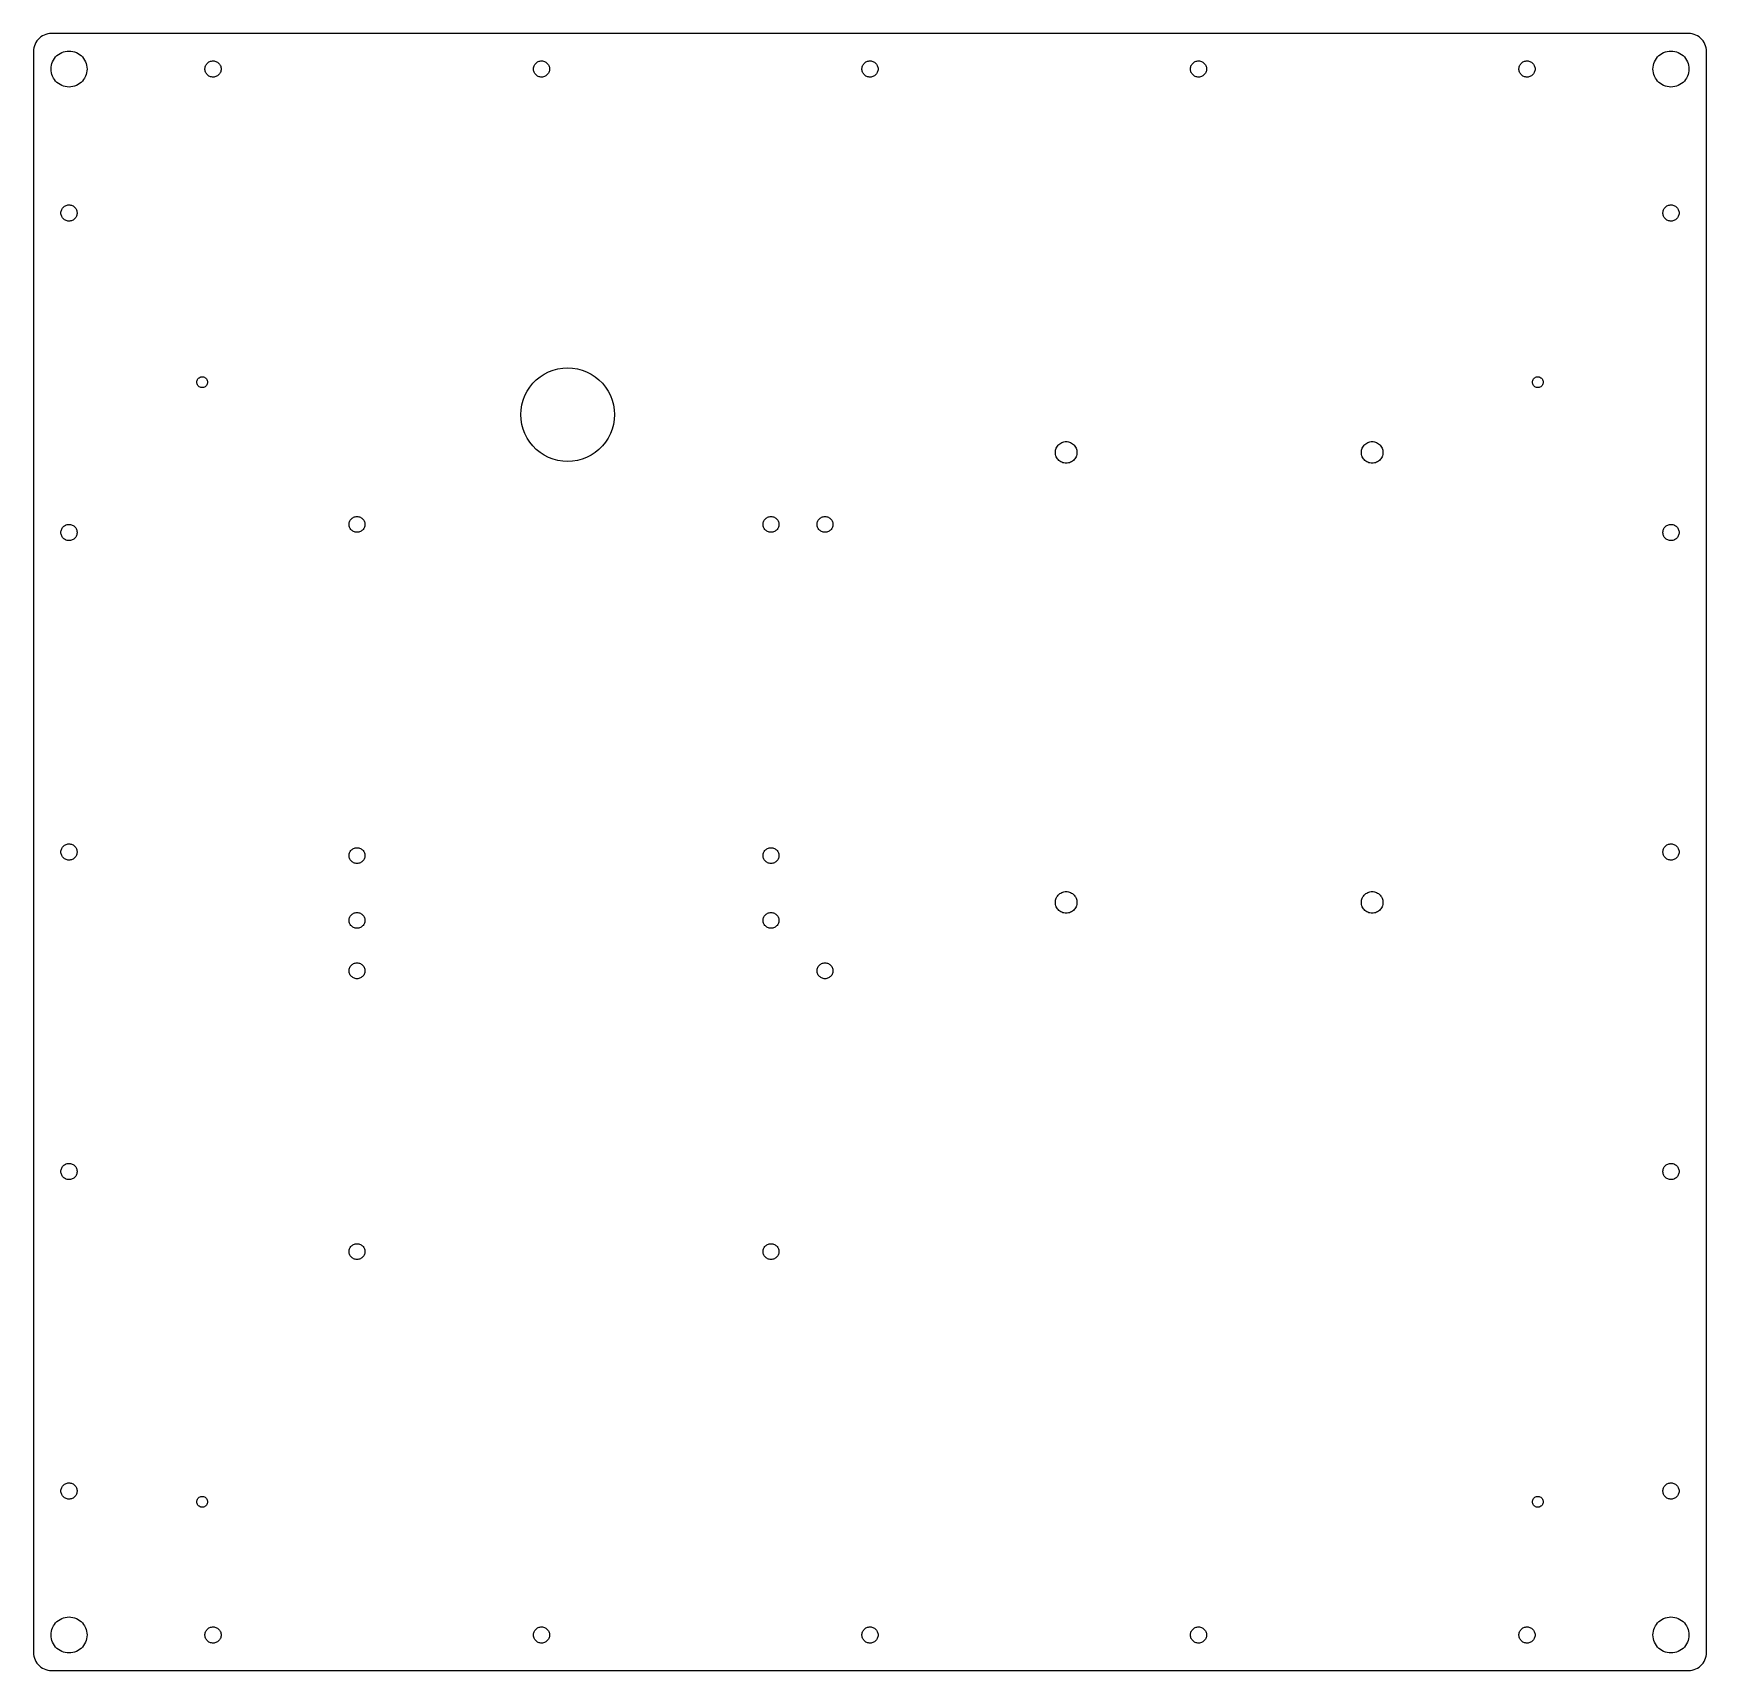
# Model space of a CAD drawing. Header units: metres. Extents: x -232 to 232, y -227 to 227.
import ezdxf

# ---------------------------------------------------------------- set-up
doc = ezdxf.new("R2010")
doc.units = ezdxf.units.M

msp = doc.modelspace()

# ---------------------------------------------------------------- linework, layer by layer
for p, q in [((-232.266, 223.415), (-232.348, 222.898)), ((-232.13, 223.92), (-232.266, 223.415)), ((-231.943, 224.409), (-232.13, 223.92)), ((-231.705, 224.875), (-231.943, 224.409)), ((-231.42, 225.314), (-231.705, 224.875)), ((-231.091, 225.721), (-231.42, 225.314)), ((-230.721, 226.091), (-231.091, 225.721)), ((-230.314, 226.42), (-230.721, 226.091)), ((-229.875, 226.705), (-230.314, 226.42)), ((-229.409, 226.943), (-229.875, 226.705)), ((-228.92, 227.13), (-229.409, 226.943)), ((-228.415, 227.266), (-228.92, 227.13)), ((-227.898, 227.348), (-228.415, 227.266)), ((-227.375, 227.375), (-227.898, 227.348)), ((227.375, 227.375), (-227.375, 227.375)), ((227.898, 227.348), (227.375, 227.375)), ((228.415, 227.266), (227.898, 227.348)), ((228.92, 227.13), (228.415, 227.266)), ((229.409, 226.943), (228.92, 227.13)), ((229.875, 226.705), (229.409, 226.943)), ((230.314, 226.42), (229.875, 226.705)), ((230.721, 226.091), (230.314, 226.42)), ((231.091, 225.721), (230.721, 226.091)), ((231.42, 225.314), (231.091, 225.721)), ((231.705, 224.875), (231.42, 225.314)), ((231.943, 224.409), (231.705, 224.875)), ((232.13, 223.92), (231.943, 224.409)), ((232.266, 223.415), (232.13, 223.92)), ((232.348, 222.898), (232.266, 223.415)), ((-232.348, 222.898), (-232.375, 222.375)), ((-232.375, 222.375), (-232.375, -222.375)), ((-227.473, 218.023), (-227.391, 218.54)), ((-227.391, 218.54), (-227.255, 219.045)), ((-227.255, 219.045), (-227.068, 219.534)), ((-227.068, 219.534), (-226.83, 220)), ((-226.83, 220), (-226.545, 220.439)), ((-226.545, 220.439), (-226.216, 220.846)), ((-226.216, 220.846), (-225.846, 221.216)), ((-225.846, 221.216), (-225.439, 221.545)), ((-225.439, 221.545), (-225, 221.83)), ((-225, 221.83), (-224.534, 222.068)), ((-224.534, 222.068), (-224.045, 222.255)), ((-224.045, 222.255), (-223.54, 222.391)), ((-223.54, 222.391), (-223.023, 222.473)), ((-223.023, 222.473), (-222.5, 222.5)), ((-222.5, 222.5), (-221.977, 222.473)), ((-221.977, 222.473), (-221.46, 222.391)), ((-221.46, 222.391), (-220.955, 222.255)), ((-220.955, 222.255), (-220.466, 222.068)), ((-220.466, 222.068), (-220, 221.83)), ((-220, 221.83), (-219.561, 221.545)), ((-219.561, 221.545), (-219.154, 221.216)), ((-219.154, 221.216), (-218.784, 220.846)), ((-218.784, 220.846), (-218.455, 220.439)), ((-218.455, 220.439), (-218.17, 220)), ((-218.17, 220), (-217.932, 219.534)), ((-217.932, 219.534), (-217.745, 219.045)), ((-217.745, 219.045), (-217.609, 218.54)), ((-217.609, 218.54), (-217.527, 218.023)), ((-184.585, 218.347), (-184.479, 218.571)), ((-184.479, 218.571), (-184.349, 218.782)), ((-184.349, 218.782), (-184.197, 218.978)), ((-184.197, 218.978), (-184.024, 219.155)), ((-184.024, 219.155), (-183.833, 219.313)), ((-183.833, 219.313), (-183.625, 219.449)), ((-183.625, 219.449), (-183.404, 219.56)), ((-183.404, 219.56), (-183.172, 219.647)), ((-183.172, 219.647), (-182.931, 219.708)), ((-182.931, 219.708), (-182.686, 219.742)), ((-182.686, 219.742), (-182.438, 219.749)), ((-182.438, 219.749), (-182.191, 219.729)), ((-182.191, 219.729), (-181.948, 219.681)), ((-181.948, 219.681), (-181.711, 219.607)), ((-181.711, 219.607), (-181.484, 219.508)), ((-181.484, 219.508), (-181.269, 219.384)), ((-181.269, 219.384), (-181.07, 219.237)), ((-181.07, 219.237), (-180.887, 219.069)), ((-180.887, 219.069), (-180.724, 218.882)), ((-180.724, 218.882), (-180.583, 218.678)), ((-180.583, 218.678), (-180.465, 218.46)), ((-180.465, 218.46), (-180.372, 218.231)), ((-93.3346, 218.347), (-93.2288, 218.571)), ((-93.2288, 218.571), (-93.099, 218.782)), ((-93.099, 218.782), (-92.9467, 218.978)), ((-92.9467, 218.978), (-92.7739, 219.155)), ((-92.7739, 219.155), (-92.5825, 219.313)), ((-92.5825, 219.313), (-92.375, 219.449)), ((-92.375, 219.449), (-92.1538, 219.56)), ((-92.1538, 219.56), (-91.9217, 219.647)), ((-91.9217, 219.647), (-91.6814, 219.708)), ((-91.6814, 219.708), (-91.4358, 219.742)), ((-91.4358, 219.742), (-91.188, 219.749)), ((-91.188, 219.749), (-90.9409, 219.729)), ((-90.9409, 219.729), (-90.6976, 219.681)), ((-90.6976, 219.681), (-90.4611, 219.607)), ((-90.4611, 219.607), (-90.234, 219.508)), ((-90.234, 219.508), (-90.0194, 219.384)), ((-90.0194, 219.384), (-89.8196, 219.237)), ((-89.8196, 219.237), (-89.6372, 219.069)), ((-89.6372, 219.069), (-89.4744, 218.882)), ((-89.4744, 218.882), (-89.3332, 218.678)), ((-89.3332, 218.678), (-89.2152, 218.46)), ((-89.2152, 218.46), (-89.1219, 218.231)), ((-2.08461, 218.347), (-1.97881, 218.571)), ((-1.97881, 218.571), (-1.849, 218.782)), ((-1.849, 218.782), (-1.69673, 218.978)), ((-1.69673, 218.978), (-1.52388, 219.155)), ((-1.52388, 219.155), (-1.33252, 219.313)), ((-1.33252, 219.313), (-1.125, 219.449)), ((-1.125, 219.449), (-0.90381, 219.56)), ((-0.90381, 219.56), (-0.67165, 219.647)), ((-0.67165, 219.647), (-0.43134, 219.708)), ((-0.43134, 219.708), (-0.18579, 219.742)), ((-0.18579, 219.742), (0.062, 219.749)), ((0.062, 219.749), (0.30904, 219.729)), ((0.30904, 219.729), (0.55234, 219.681)), ((0.55234, 219.681), (0.78892, 219.607)), ((0.78892, 219.607), (1.01595, 219.508)), ((1.01595, 219.508), (1.23062, 219.384)), ((1.23062, 219.384), (1.43037, 219.237)), ((1.43037, 219.237), (1.61275, 219.069)), ((1.61275, 219.069), (1.77556, 218.882)), ((1.77556, 218.882), (1.91681, 218.678)), ((1.91681, 218.678), (2.03479, 218.46)), ((2.03479, 218.46), (2.12808, 218.231)), ((89.1654, 218.347), (89.2712, 218.571)), ((89.2712, 218.571), (89.401, 218.782)), ((89.401, 218.782), (89.5533, 218.978)), ((89.5533, 218.978), (89.7261, 219.155)), ((89.7261, 219.155), (89.9175, 219.313)), ((89.9175, 219.313), (90.125, 219.449)), ((90.125, 219.449), (90.3462, 219.56)), ((90.3462, 219.56), (90.5783, 219.647)), ((90.5783, 219.647), (90.8186, 219.708)), ((90.8186, 219.708), (91.0642, 219.742)), ((91.0642, 219.742), (91.312, 219.749)), ((91.312, 219.749), (91.559, 219.729)), ((91.559, 219.729), (91.8023, 219.681)), ((91.8023, 219.681), (92.0389, 219.607)), ((92.0389, 219.607), (92.2659, 219.508)), ((92.2659, 219.508), (92.4806, 219.384)), ((92.4806, 219.384), (92.6804, 219.237)), ((92.6804, 219.237), (92.8628, 219.069)), ((92.8628, 219.069), (93.0256, 218.882)), ((93.0256, 218.882), (93.1668, 218.678)), ((93.1668, 218.678), (93.2848, 218.46)), ((93.2848, 218.46), (93.3781, 218.231)), ((180.415, 218.347), (180.521, 218.571)), ((180.521, 218.571), (180.651, 218.782)), ((180.651, 218.782), (180.803, 218.978)), ((180.803, 218.978), (180.976, 219.155)), ((180.976, 219.155), (181.167, 219.313)), ((181.167, 219.313), (181.375, 219.449)), ((181.375, 219.449), (181.596, 219.56)), ((181.596, 219.56), (181.828, 219.647)), ((181.828, 219.647), (182.069, 219.708)), ((182.069, 219.708), (182.314, 219.742)), ((182.314, 219.742), (182.562, 219.749)), ((182.562, 219.749), (182.809, 219.729)), ((182.809, 219.729), (183.052, 219.681)), ((183.052, 219.681), (183.289, 219.607)), ((183.289, 219.607), (183.516, 219.508)), ((183.516, 219.508), (183.731, 219.384)), ((183.731, 219.384), (183.93, 219.237)), ((183.93, 219.237), (184.113, 219.069)), ((184.113, 219.069), (184.276, 218.882)), ((184.276, 218.882), (184.417, 218.678)), ((184.417, 218.678), (184.535, 218.46)), ((184.535, 218.46), (184.628, 218.231)), ((217.527, 218.023), (217.609, 218.54)), ((217.609, 218.54), (217.745, 219.045)), ((217.745, 219.045), (217.932, 219.534)), ((217.932, 219.534), (218.17, 220)), ((218.17, 220), (218.455, 220.439)), ((218.455, 220.439), (218.784, 220.846)), ((218.784, 220.846), (219.154, 221.216)), ((219.154, 221.216), (219.561, 221.545)), ((219.561, 221.545), (220, 221.83)), ((220, 221.83), (220.466, 222.068)), ((220.466, 222.068), (220.955, 222.255)), ((220.955, 222.255), (221.46, 222.391)), ((221.46, 222.391), (221.977, 222.473)), ((221.977, 222.473), (222.5, 222.5)), ((222.5, 222.5), (223.023, 222.473)), ((223.023, 222.473), (223.54, 222.391)), ((223.54, 222.391), (224.045, 222.255)), ((224.045, 222.255), (224.534, 222.068)), ((224.534, 222.068), (225, 221.83)), ((225, 221.83), (225.439, 221.545)), ((225.439, 221.545), (225.846, 221.216)), ((225.846, 221.216), (226.216, 220.846)), ((226.216, 220.846), (226.545, 220.439)), ((226.545, 220.439), (226.83, 220)), ((226.83, 220), (227.068, 219.534)), ((227.068, 219.534), (227.255, 219.045)), ((227.255, 219.045), (227.391, 218.54)), ((227.391, 218.54), (227.473, 218.023)), ((232.375, 222.375), (232.348, 222.898)), ((232.375, -222.375), (232.375, 222.375)), ((-227.5, 217.5), (-227.473, 218.023)), ((-227.473, 216.977), (-227.5, 217.5)), ((-227.391, 216.46), (-227.473, 216.977)), ((-227.255, 215.955), (-227.391, 216.46)), ((-227.068, 215.466), (-227.255, 215.955)), ((-226.83, 215), (-227.068, 215.466)), ((-226.545, 214.561), (-226.83, 215)), ((-226.216, 214.154), (-226.545, 214.561)), ((-225.846, 213.784), (-226.216, 214.154)), ((-218.784, 214.154), (-219.154, 213.784)), ((-218.455, 214.561), (-218.784, 214.154)), ((-218.17, 215), (-218.455, 214.561)), ((-217.932, 215.466), (-218.17, 215)), ((-217.745, 215.955), (-217.932, 215.466)), ((-217.609, 216.46), (-217.745, 215.955)), ((-217.527, 216.977), (-217.609, 216.46)), ((-217.527, 218.023), (-217.5, 217.5)), ((-217.5, 217.5), (-217.527, 216.977)), ((-184.747, 217.624), (-184.719, 217.87)), ((-184.747, 217.376), (-184.747, 217.624)), ((-184.719, 217.13), (-184.747, 217.376)), ((-184.719, 217.87), (-184.665, 218.112)), ((-184.665, 216.888), (-184.719, 217.13)), ((-184.665, 218.112), (-184.585, 218.347)), ((-184.585, 216.653), (-184.665, 216.888)), ((-184.479, 216.429), (-184.585, 216.653)), ((-184.349, 216.218), (-184.479, 216.429)), ((-184.197, 216.022), (-184.349, 216.218)), ((-184.024, 215.845), (-184.197, 216.022)), ((-183.833, 215.687), (-184.024, 215.845)), ((-183.625, 215.551), (-183.833, 215.687)), ((-183.404, 215.44), (-183.625, 215.551)), ((-183.172, 215.353), (-183.404, 215.44)), ((-182.931, 215.292), (-183.172, 215.353)), ((-182.686, 215.258), (-182.931, 215.292)), ((-182.438, 215.251), (-182.686, 215.258)), ((-182.191, 215.271), (-182.438, 215.251)), ((-181.948, 215.319), (-182.191, 215.271)), ((-181.711, 215.393), (-181.948, 215.319)), ((-181.484, 215.492), (-181.711, 215.393)), ((-181.269, 215.616), (-181.484, 215.492)), ((-181.07, 215.763), (-181.269, 215.616)), ((-180.887, 215.931), (-181.07, 215.763)), ((-180.724, 216.118), (-180.887, 215.931)), ((-180.583, 216.322), (-180.724, 216.118)), ((-180.465, 216.54), (-180.583, 216.322)), ((-180.372, 216.769), (-180.465, 216.54)), ((-180.372, 218.231), (-180.304, 217.992)), ((-180.304, 217.008), (-180.372, 216.769)), ((-180.304, 217.992), (-180.264, 217.748)), ((-180.264, 217.252), (-180.304, 217.008)), ((-180.264, 217.748), (-180.25, 217.5)), ((-180.25, 217.5), (-180.264, 217.252)), ((-93.4966, 217.624), (-93.4693, 217.87)), ((-93.4966, 217.376), (-93.4966, 217.624)), ((-93.4693, 217.13), (-93.4966, 217.376)), ((-93.4693, 217.87), (-93.4151, 218.112)), ((-93.4151, 216.888), (-93.4693, 217.13)), ((-93.4151, 218.112), (-93.3346, 218.347)), ((-93.3346, 216.653), (-93.4151, 216.888)), ((-93.2288, 216.429), (-93.3346, 216.653)), ((-93.099, 216.218), (-93.2288, 216.429)), ((-92.9467, 216.022), (-93.099, 216.218)), ((-92.7739, 215.845), (-92.9467, 216.022)), ((-92.5825, 215.687), (-92.7739, 215.845)), ((-92.375, 215.551), (-92.5825, 215.687)), ((-92.1538, 215.44), (-92.375, 215.551)), ((-91.9217, 215.353), (-92.1538, 215.44)), ((-91.6814, 215.292), (-91.9217, 215.353)), ((-91.4358, 215.258), (-91.6814, 215.292)), ((-91.188, 215.251), (-91.4358, 215.258)), ((-90.9409, 215.271), (-91.188, 215.251)), ((-90.6976, 215.319), (-90.9409, 215.271)), ((-90.4611, 215.393), (-90.6976, 215.319)), ((-90.234, 215.492), (-90.4611, 215.393)), ((-90.0194, 215.616), (-90.234, 215.492)), ((-89.8196, 215.763), (-90.0194, 215.616)), ((-89.6372, 215.931), (-89.8196, 215.763)), ((-89.4744, 216.118), (-89.6372, 215.931)), ((-89.3332, 216.322), (-89.4744, 216.118)), ((-89.2152, 216.54), (-89.3332, 216.322)), ((-89.1219, 216.769), (-89.2152, 216.54)), ((-89.1219, 218.231), (-89.0545, 217.992)), ((-89.0545, 217.008), (-89.1219, 216.769)), ((-89.0545, 217.992), (-89.0137, 217.748)), ((-89.0137, 217.252), (-89.0545, 217.008)), ((-89.0137, 217.748), (-89, 217.5)), ((-89, 217.5), (-89.0137, 217.252)), ((-2.24658, 217.624), (-2.2193, 217.87)), ((-2.24658, 217.376), (-2.24658, 217.624)), ((-2.2193, 217.13), (-2.24658, 217.376)), ((-2.2193, 217.87), (-2.1651, 218.112)), ((-2.1651, 216.888), (-2.2193, 217.13)), ((-2.1651, 218.112), (-2.08461, 218.347)), ((-2.08461, 216.653), (-2.1651, 216.888)), ((-1.97881, 216.429), (-2.08461, 216.653)), ((-1.849, 216.218), (-1.97881, 216.429)), ((-1.69673, 216.022), (-1.849, 216.218)), ((-1.52388, 215.845), (-1.69673, 216.022)), ((-1.33252, 215.687), (-1.52388, 215.845)), ((-1.125, 215.551), (-1.33252, 215.687)), ((-0.90381, 215.44), (-1.125, 215.551)), ((-0.67165, 215.353), (-0.90381, 215.44)), ((-0.43134, 215.292), (-0.67165, 215.353)), ((-0.18579, 215.258), (-0.43134, 215.292)), ((0.062, 215.251), (-0.18579, 215.258)), ((0.30904, 215.271), (0.062, 215.251)), ((0.55234, 215.319), (0.30904, 215.271)), ((0.78892, 215.393), (0.55234, 215.319)), ((1.01595, 215.492), (0.78892, 215.393)), ((1.23062, 215.616), (1.01595, 215.492)), ((1.43037, 215.763), (1.23062, 215.616)), ((1.61275, 215.931), (1.43037, 215.763)), ((1.77556, 216.118), (1.61275, 215.931)), ((1.91681, 216.322), (1.77556, 216.118)), ((2.03479, 216.54), (1.91681, 216.322)), ((2.12808, 216.769), (2.03479, 216.54)), ((2.12808, 218.231), (2.19554, 217.992)), ((2.19554, 217.008), (2.12808, 216.769)), ((2.19554, 217.992), (2.23634, 217.748)), ((2.23634, 217.252), (2.19554, 217.008)), ((2.23634, 217.748), (2.25, 217.5)), ((2.25, 217.5), (2.23634, 217.252)), ((89.0034, 217.624), (89.0307, 217.87)), ((89.0034, 217.376), (89.0034, 217.624)), ((89.0307, 217.13), (89.0034, 217.376)), ((89.0307, 217.87), (89.0849, 218.112)), ((89.0849, 216.888), (89.0307, 217.13)), ((89.0849, 218.112), (89.1654, 218.347)), ((89.1654, 216.653), (89.0849, 216.888)), ((89.2712, 216.429), (89.1654, 216.653)), ((89.401, 216.218), (89.2712, 216.429)), ((89.5533, 216.022), (89.401, 216.218)), ((89.7261, 215.845), (89.5533, 216.022)), ((89.9175, 215.687), (89.7261, 215.845)), ((90.125, 215.551), (89.9175, 215.687)), ((90.3462, 215.44), (90.125, 215.551)), ((90.5783, 215.353), (90.3462, 215.44)), ((90.8186, 215.292), (90.5783, 215.353)), ((91.0642, 215.258), (90.8186, 215.292)), ((91.312, 215.251), (91.0642, 215.258)), ((91.559, 215.271), (91.312, 215.251)), ((91.8023, 215.319), (91.559, 215.271)), ((92.0389, 215.393), (91.8023, 215.319)), ((92.2659, 215.492), (92.0389, 215.393)), ((92.4806, 215.616), (92.2659, 215.492)), ((92.6804, 215.763), (92.4806, 215.616)), ((92.8628, 215.931), (92.6804, 215.763)), ((93.0256, 216.118), (92.8628, 215.931)), ((93.1668, 216.322), (93.0256, 216.118)), ((93.2848, 216.54), (93.1668, 216.322)), ((93.3781, 216.769), (93.2848, 216.54)), ((93.3781, 218.231), (93.4455, 217.992)), ((93.4455, 217.008), (93.3781, 216.769)), ((93.4455, 217.992), (93.4863, 217.748)), ((93.4863, 217.252), (93.4455, 217.008)), ((93.4863, 217.748), (93.5, 217.5)), ((93.5, 217.5), (93.4863, 217.252)), ((180.253, 217.624), (180.281, 217.87)), ((180.253, 217.376), (180.253, 217.624)), ((180.281, 217.13), (180.253, 217.376)), ((180.281, 217.87), (180.335, 218.112)), ((180.335, 216.888), (180.281, 217.13)), ((180.335, 218.112), (180.415, 218.347)), ((180.415, 216.653), (180.335, 216.888)), ((180.521, 216.429), (180.415, 216.653)), ((180.651, 216.218), (180.521, 216.429)), ((180.803, 216.022), (180.651, 216.218)), ((180.976, 215.845), (180.803, 216.022)), ((181.167, 215.687), (180.976, 215.845)), ((181.375, 215.551), (181.167, 215.687)), ((181.596, 215.44), (181.375, 215.551)), ((181.828, 215.353), (181.596, 215.44)), ((182.069, 215.292), (181.828, 215.353)), ((182.314, 215.258), (182.069, 215.292)), ((182.562, 215.251), (182.314, 215.258)), ((182.809, 215.271), (182.562, 215.251)), ((183.052, 215.319), (182.809, 215.271)), ((183.289, 215.393), (183.052, 215.319)), ((183.516, 215.492), (183.289, 215.393)), ((183.731, 215.616), (183.516, 215.492)), ((183.93, 215.763), (183.731, 215.616)), ((184.113, 215.931), (183.93, 215.763)), ((184.276, 216.118), (184.113, 215.931)), ((184.417, 216.322), (184.276, 216.118)), ((184.535, 216.54), (184.417, 216.322)), ((184.628, 216.769), (184.535, 216.54)), ((184.628, 218.231), (184.696, 217.992)), ((184.696, 217.008), (184.628, 216.769)), ((184.696, 217.992), (184.736, 217.748)), ((184.736, 217.252), (184.696, 217.008)), ((184.736, 217.748), (184.75, 217.5)), ((184.75, 217.5), (184.736, 217.252)), ((217.5, 217.5), (217.527, 218.023)), ((217.527, 216.977), (217.5, 217.5)), ((217.609, 216.46), (217.527, 216.977)), ((217.745, 215.955), (217.609, 216.46)), ((217.932, 215.466), (217.745, 215.955)), ((218.17, 215), (217.932, 215.466)), ((218.455, 214.561), (218.17, 215)), ((218.784, 214.154), (218.455, 214.561)), ((219.154, 213.784), (218.784, 214.154)), ((226.216, 214.154), (225.846, 213.784)), ((226.545, 214.561), (226.216, 214.154)), ((226.83, 215), (226.545, 214.561)), ((227.068, 215.466), (226.83, 215)), ((227.255, 215.955), (227.068, 215.466)), ((227.391, 216.46), (227.255, 215.955)), ((227.473, 216.977), (227.391, 216.46)), ((227.473, 218.023), (227.5, 217.5)), ((227.5, 217.5), (227.473, 216.977)), ((-225.439, 213.455), (-225.846, 213.784)), ((-225, 213.17), (-225.439, 213.455)), ((-224.534, 212.932), (-225, 213.17)), ((-224.045, 212.745), (-224.534, 212.932)), ((-223.54, 212.609), (-224.045, 212.745)), ((-223.023, 212.527), (-223.54, 212.609)), ((-222.5, 212.5), (-223.023, 212.527)), ((-221.977, 212.527), (-222.5, 212.5)), ((-221.46, 212.609), (-221.977, 212.527)), ((-220.955, 212.745), (-221.46, 212.609)), ((-220.466, 212.932), (-220.955, 212.745)), ((-220, 213.17), (-220.466, 212.932)), ((-219.561, 213.455), (-220, 213.17)), ((-219.154, 213.784), (-219.561, 213.455)), ((219.561, 213.455), (219.154, 213.784)), ((220, 213.17), (219.561, 213.455)), ((220.466, 212.932), (220, 213.17)), ((220.955, 212.745), (220.466, 212.932)), ((221.46, 212.609), (220.955, 212.745)), ((221.977, 212.527), (221.46, 212.609)), ((222.5, 212.5), (221.977, 212.527)), ((223.023, 212.527), (222.5, 212.5)), ((223.54, 212.609), (223.023, 212.527)), ((224.045, 212.745), (223.54, 212.609)), ((224.534, 212.932), (224.045, 212.745)), ((225, 213.17), (224.534, 212.932)), ((225.439, 213.455), (225, 213.17)), ((225.846, 213.784), (225.439, 213.455)), ((-224.75, 177.5), (-224.736, 177.748)), ((-224.736, 177.252), (-224.75, 177.5)), ((-224.736, 177.748), (-224.696, 177.992)), ((-224.696, 177.008), (-224.736, 177.252)), ((-224.696, 177.992), (-224.628, 178.231)), ((-224.628, 176.769), (-224.696, 177.008)), ((-224.628, 178.231), (-224.535, 178.46)), ((-224.535, 176.54), (-224.628, 176.769)), ((-224.535, 178.46), (-224.417, 178.678)), ((-224.417, 178.678), (-224.276, 178.882)), ((-224.276, 178.882), (-224.113, 179.069)), ((-224.113, 179.069), (-223.93, 179.237)), ((-223.93, 179.237), (-223.731, 179.384)), ((-223.731, 179.384), (-223.516, 179.508)), ((-223.516, 179.508), (-223.289, 179.607)), ((-223.289, 179.607), (-223.052, 179.681)), ((-223.052, 179.681), (-222.809, 179.729)), ((-222.809, 179.729), (-222.562, 179.749)), ((-222.562, 179.749), (-222.314, 179.742)), ((-222.314, 179.742), (-222.069, 179.708)), ((-222.069, 179.708), (-221.828, 179.647)), ((-221.828, 179.647), (-221.596, 179.56)), ((-221.596, 179.56), (-221.375, 179.449)), ((-221.375, 179.449), (-221.167, 179.313)), ((-221.167, 179.313), (-220.976, 179.155)), ((-220.976, 179.155), (-220.803, 178.978)), ((-220.803, 178.978), (-220.651, 178.782)), ((-220.651, 178.782), (-220.521, 178.571)), ((-220.521, 178.571), (-220.415, 178.347)), ((-220.415, 176.653), (-220.521, 176.429)), ((-220.415, 178.347), (-220.335, 178.112)), ((-220.335, 176.888), (-220.415, 176.653)), ((-220.335, 178.112), (-220.281, 177.87)), ((-220.281, 177.13), (-220.335, 176.888)), ((-220.281, 177.87), (-220.253, 177.624)), ((-220.253, 177.376), (-220.281, 177.13)), ((-220.253, 177.624), (-220.253, 177.376)), ((220.253, 177.624), (220.281, 177.87)), ((220.253, 177.376), (220.253, 177.624)), ((220.281, 177.13), (220.253, 177.376)), ((220.281, 177.87), (220.335, 178.112)), ((220.335, 176.888), (220.281, 177.13)), ((220.335, 178.112), (220.415, 178.347)), ((220.415, 176.653), (220.335, 176.888)), ((220.415, 178.347), (220.521, 178.571)), ((220.521, 176.429), (220.415, 176.653)), ((220.521, 178.571), (220.651, 178.782)), ((220.651, 178.782), (220.803, 178.978)), ((220.803, 178.978), (220.976, 179.155)), ((220.976, 179.155), (221.167, 179.313)), ((221.167, 179.313), (221.375, 179.449)), ((221.375, 179.449), (221.596, 179.56)), ((221.596, 179.56), (221.828, 179.647)), ((221.828, 179.647), (222.069, 179.708)), ((222.069, 179.708), (222.314, 179.742)), ((222.314, 179.742), (222.562, 179.749)), ((222.562, 179.749), (222.809, 179.729)), ((222.809, 179.729), (223.052, 179.681)), ((223.052, 179.681), (223.289, 179.607)), ((223.289, 179.607), (223.516, 179.508)), ((223.516, 179.508), (223.731, 179.384)), ((223.731, 179.384), (223.93, 179.237)), ((223.93, 179.237), (224.113, 179.069)), ((224.113, 179.069), (224.276, 178.882)), ((224.276, 178.882), (224.417, 178.678)), ((224.417, 178.678), (224.535, 178.46)), ((224.535, 178.46), (224.628, 178.231)), ((224.628, 176.769), (224.535, 176.54)), ((224.628, 178.231), (224.696, 177.992)), ((224.696, 177.008), (224.628, 176.769)), ((224.696, 177.992), (224.736, 177.748)), ((224.736, 177.252), (224.696, 177.008)), ((224.736, 177.748), (224.75, 177.5)), ((224.75, 177.5), (224.736, 177.252)), ((-224.417, 176.322), (-224.535, 176.54)), ((-224.276, 176.118), (-224.417, 176.322)), ((-224.113, 175.931), (-224.276, 176.118)), ((-223.93, 175.763), (-224.113, 175.931)), ((-223.731, 175.616), (-223.93, 175.763)), ((-223.516, 175.492), (-223.731, 175.616)), ((-223.289, 175.393), (-223.516, 175.492)), ((-223.052, 175.319), (-223.289, 175.393)), ((-222.809, 175.271), (-223.052, 175.319)), ((-222.562, 175.251), (-222.809, 175.271)), ((-222.314, 175.258), (-222.562, 175.251)), ((-222.069, 175.292), (-222.314, 175.258)), ((-221.828, 175.353), (-222.069, 175.292)), ((-221.596, 175.44), (-221.828, 175.353)), ((-221.375, 175.551), (-221.596, 175.44)), ((-221.167, 175.687), (-221.375, 175.551)), ((-220.976, 175.845), (-221.167, 175.687)), ((-220.803, 176.022), (-220.976, 175.845)), ((-220.651, 176.218), (-220.803, 176.022)), ((-220.521, 176.429), (-220.651, 176.218)), ((220.651, 176.218), (220.521, 176.429)), ((220.803, 176.022), (220.651, 176.218)), ((220.976, 175.845), (220.803, 176.022)), ((221.167, 175.687), (220.976, 175.845)), ((221.375, 175.551), (221.167, 175.687)), ((221.596, 175.44), (221.375, 175.551)), ((221.828, 175.353), (221.596, 175.44)), ((222.069, 175.292), (221.828, 175.353)), ((222.314, 175.258), (222.069, 175.292)), ((222.562, 175.251), (222.314, 175.258)), ((222.809, 175.271), (222.562, 175.251)), ((223.052, 175.319), (222.809, 175.271)), ((223.289, 175.393), (223.052, 175.319)), ((223.516, 175.492), (223.289, 175.393)), ((223.731, 175.616), (223.516, 175.492)), ((223.93, 175.763), (223.731, 175.616)), ((224.113, 175.931), (223.93, 175.763)), ((224.276, 176.118), (224.113, 175.931)), ((224.417, 176.322), (224.276, 176.118)), ((224.535, 176.54), (224.417, 176.322)), ((-187, 130.5), (-186.98, 130.747)), ((-186.98, 130.253), (-187, 130.5)), ((-186.98, 130.747), (-186.919, 130.987)), ((-186.919, 130.013), (-186.98, 130.253)), ((-186.919, 130.987), (-186.819, 131.214)), ((-186.819, 131.214), (-186.684, 131.421)), ((-186.684, 131.421), (-186.516, 131.604)), ((-186.516, 131.604), (-186.32, 131.756)), ((-186.32, 131.756), (-186.103, 131.874)), ((-186.103, 131.874), (-185.868, 131.954)), ((-185.868, 131.954), (-185.624, 131.995)), ((-185.624, 131.995), (-185.376, 131.995)), ((-185.376, 131.995), (-185.132, 131.954)), ((-185.132, 131.954), (-184.897, 131.874)), ((-184.897, 131.874), (-184.68, 131.756)), ((-184.68, 131.756), (-184.484, 131.604)), ((-184.484, 131.604), (-184.316, 131.421)), ((-184.316, 131.421), (-184.181, 131.214)), ((-184.181, 131.214), (-184.081, 130.987)), ((-184.081, 130.987), (-184.02, 130.747)), ((-184.02, 130.253), (-184.081, 130.013)), ((-184.02, 130.747), (-184, 130.5)), ((-184, 130.5), (-184.02, 130.253)), ((-94.5172, 129.141), (-93.6609, 130.199)), ((-93.6609, 130.199), (-92.6987, 131.161)), ((-92.6987, 131.161), (-91.6412, 132.017)), ((-91.6412, 132.017), (-90.5, 132.758)), ((-90.5, 132.758), (-89.2876, 133.376)), ((-89.2876, 133.376), (-88.0172, 133.864)), ((-88.0172, 133.864), (-86.7029, 134.216)), ((-86.7029, 134.216), (-85.3589, 134.429)), ((-85.3589, 134.429), (-84, 134.5)), ((-84, 134.5), (-82.6411, 134.429)), ((-82.6411, 134.429), (-81.2971, 134.216)), ((-81.2971, 134.216), (-79.9828, 133.864)), ((-79.9828, 133.864), (-78.7124, 133.376)), ((-78.7124, 133.376), (-77.5, 132.758)), ((-77.5, 132.758), (-76.3588, 132.017)), ((-76.3588, 132.017), (-75.3013, 131.161)), ((-75.3013, 131.161), (-74.3391, 130.199)), ((-74.3391, 130.199), (-73.4828, 129.141)), ((184, 130.5), (184.02, 130.747)), ((184.02, 130.253), (184, 130.5)), ((184.02, 130.747), (184.081, 130.987)), ((184.081, 130.013), (184.02, 130.253)), ((184.081, 130.987), (184.181, 131.214)), ((184.181, 131.214), (184.316, 131.421)), ((184.316, 131.421), (184.484, 131.604)), ((184.484, 131.604), (184.68, 131.756)), ((184.68, 131.756), (184.897, 131.874)), ((184.897, 131.874), (185.132, 131.954)), ((185.132, 131.954), (185.376, 131.995)), ((185.376, 131.995), (185.624, 131.995)), ((185.624, 131.995), (185.868, 131.954)), ((185.868, 131.954), (186.103, 131.874)), ((186.103, 131.874), (186.32, 131.756)), ((186.32, 131.756), (186.516, 131.604)), ((186.516, 131.604), (186.684, 131.421)), ((186.684, 131.421), (186.819, 131.214)), ((186.819, 131.214), (186.919, 130.987)), ((186.919, 130.987), (186.98, 130.747)), ((186.98, 130.253), (186.919, 130.013)), ((186.98, 130.747), (187, 130.5)), ((187, 130.5), (186.98, 130.253)), ((-186.819, 129.786), (-186.919, 130.013)), ((-186.684, 129.579), (-186.819, 129.786)), ((-186.516, 129.396), (-186.684, 129.579)), ((-186.32, 129.244), (-186.516, 129.396)), ((-186.103, 129.126), (-186.32, 129.244)), ((-185.868, 129.046), (-186.103, 129.126)), ((-185.624, 129.005), (-185.868, 129.046)), ((-185.376, 129.005), (-185.624, 129.005)), ((-185.132, 129.046), (-185.376, 129.005)), ((-184.897, 129.126), (-185.132, 129.046)), ((-184.68, 129.244), (-184.897, 129.126)), ((-184.484, 129.396), (-184.68, 129.244)), ((-184.316, 129.579), (-184.484, 129.396)), ((-184.181, 129.786), (-184.316, 129.579)), ((-184.081, 130.013), (-184.181, 129.786)), ((-96.7159, 124.203), (-96.3637, 125.517)), ((-96.3637, 125.517), (-95.8761, 126.788)), ((-95.8761, 126.788), (-95.2583, 128)), ((-95.2583, 128), (-94.5172, 129.141)), ((-73.4828, 129.141), (-72.7417, 128)), ((-72.7417, 128), (-72.1239, 126.788)), ((-72.1239, 126.788), (-71.6363, 125.517)), ((-71.6363, 125.517), (-71.2841, 124.203)), ((184.181, 129.786), (184.081, 130.013)), ((184.316, 129.579), (184.181, 129.786)), ((184.484, 129.396), (184.316, 129.579)), ((184.68, 129.244), (184.484, 129.396)), ((184.897, 129.126), (184.68, 129.244)), ((185.132, 129.046), (184.897, 129.126)), ((185.376, 129.005), (185.132, 129.046)), ((185.624, 129.005), (185.376, 129.005)), ((185.868, 129.046), (185.624, 129.005)), ((186.103, 129.126), (185.868, 129.046)), ((186.32, 129.244), (186.103, 129.126)), ((186.516, 129.396), (186.32, 129.244)), ((186.684, 129.579), (186.516, 129.396)), ((186.819, 129.786), (186.684, 129.579)), ((186.919, 130.013), (186.819, 129.786)), ((-97, 121.5), (-96.9288, 122.859)), ((-96.9288, 120.141), (-97, 121.5)), ((-96.9288, 122.859), (-96.7159, 124.203)), ((-71.2841, 124.203), (-71.0712, 122.859)), ((-71.0712, 122.859), (-71, 121.5)), ((-71, 121.5), (-71.0712, 120.141)), ((-96.7159, 118.797), (-96.9288, 120.141)), ((-96.3637, 117.483), (-96.7159, 118.797)), ((-95.8761, 116.212), (-96.3637, 117.483)), ((-95.2583, 115), (-95.8761, 116.212)), ((-72.1239, 116.212), (-72.7417, 115)), ((-71.6363, 117.483), (-72.1239, 116.212)), ((-71.2841, 118.797), (-71.6363, 117.483)), ((-71.0712, 120.141), (-71.2841, 118.797)), ((-94.5172, 113.859), (-95.2583, 115)), ((-93.6609, 112.801), (-94.5172, 113.859)), ((-92.6987, 111.839), (-93.6609, 112.801)), ((-91.6412, 110.983), (-92.6987, 111.839)), ((-75.3013, 111.839), (-76.3588, 110.983)), ((-74.3391, 112.801), (-75.3013, 111.839)), ((-73.4828, 113.859), (-74.3391, 112.801)), ((-72.7417, 115), (-73.4828, 113.859)), ((51.5164, 111.314), (51.5656, 111.624)), ((51.5656, 111.624), (51.6468, 111.927)), ((51.6468, 111.927), (51.7594, 112.22)), ((51.7594, 112.22), (51.9019, 112.5)), ((51.9019, 112.5), (52.0729, 112.763)), ((52.0729, 112.763), (52.2706, 113.007)), ((52.2706, 113.007), (52.4926, 113.229)), ((52.4926, 113.229), (52.7366, 113.427)), ((52.7366, 113.427), (53, 113.598)), ((53, 113.598), (53.2798, 113.741)), ((53.2798, 113.741), (53.5729, 113.853)), ((53.5729, 113.853), (53.8763, 113.934)), ((53.8763, 113.934), (54.1864, 113.984)), ((54.1864, 113.984), (54.5, 114)), ((54.5, 114), (54.8136, 113.984)), ((54.8136, 113.984), (55.1237, 113.934)), ((55.1237, 113.934), (55.427, 113.853)), ((55.427, 113.853), (55.7202, 113.741)), ((55.7202, 113.741), (56, 113.598)), ((56, 113.598), (56.2634, 113.427)), ((56.2634, 113.427), (56.5074, 113.229)), ((56.5074, 113.229), (56.7294, 113.007)), ((56.7294, 113.007), (56.927, 112.763)), ((56.927, 112.763), (57.0981, 112.5)), ((57.0981, 112.5), (57.2406, 112.22)), ((57.2406, 112.22), (57.3532, 111.927)), ((57.3532, 111.927), (57.4344, 111.624)), ((57.4344, 111.624), (57.4836, 111.314)), ((136.516, 111.314), (136.566, 111.624)), ((136.566, 111.624), (136.647, 111.927)), ((136.647, 111.927), (136.759, 112.22)), ((136.759, 112.22), (136.902, 112.5)), ((136.902, 112.5), (137.073, 112.763)), ((137.073, 112.763), (137.271, 113.007)), ((137.271, 113.007), (137.493, 113.229)), ((137.493, 113.229), (137.737, 113.427)), ((137.737, 113.427), (138, 113.598)), ((138, 113.598), (138.28, 113.741)), ((138.28, 113.741), (138.573, 113.853)), ((138.573, 113.853), (138.876, 113.934)), ((138.876, 113.934), (139.186, 113.984)), ((139.186, 113.984), (139.5, 114)), ((139.5, 114), (139.814, 113.984)), ((139.814, 113.984), (140.124, 113.934)), ((140.124, 113.934), (140.427, 113.853)), ((140.427, 113.853), (140.72, 113.741)), ((140.72, 113.741), (141, 113.598)), ((141, 113.598), (141.263, 113.427)), ((141.263, 113.427), (141.507, 113.229)), ((141.507, 113.229), (141.729, 113.007)), ((141.729, 113.007), (141.927, 112.763)), ((141.927, 112.763), (142.098, 112.5)), ((142.098, 112.5), (142.241, 112.22)), ((142.241, 112.22), (142.353, 111.927)), ((142.353, 111.927), (142.434, 111.624)), ((142.434, 111.624), (142.484, 111.314)), ((-90.5, 110.242), (-91.6412, 110.983)), ((-89.2876, 109.624), (-90.5, 110.242)), ((-88.0172, 109.136), (-89.2876, 109.624)), ((-86.7029, 108.784), (-88.0172, 109.136)), ((-85.3589, 108.571), (-86.7029, 108.784)), ((-84, 108.5), (-85.3589, 108.571)), ((-82.6411, 108.571), (-84, 108.5)), ((-81.2971, 108.784), (-82.6411, 108.571)), ((-79.9828, 109.136), (-81.2971, 108.784)), ((-78.7124, 109.624), (-79.9828, 109.136)), ((-77.5, 110.242), (-78.7124, 109.624)), ((-76.3588, 110.983), (-77.5, 110.242)), ((51.5, 111), (51.5164, 111.314)), ((51.5164, 110.686), (51.5, 111)), ((51.5656, 110.376), (51.5164, 110.686)), ((51.6468, 110.073), (51.5656, 110.376)), ((51.7594, 109.78), (51.6468, 110.073)), ((51.9019, 109.5), (51.7594, 109.78)), ((52.0729, 109.237), (51.9019, 109.5)), ((52.2706, 108.993), (52.0729, 109.237)), ((52.4926, 108.771), (52.2706, 108.993)), ((52.7366, 108.573), (52.4926, 108.771)), ((53, 108.402), (52.7366, 108.573)), ((53.2798, 108.259), (53, 108.402)), ((53.5729, 108.147), (53.2798, 108.259)), ((53.8763, 108.066), (53.5729, 108.147)), ((54.1864, 108.016), (53.8763, 108.066)), ((54.5, 108), (54.1864, 108.016)), ((54.8136, 108.016), (54.5, 108)), ((55.1237, 108.066), (54.8136, 108.016)), ((55.427, 108.147), (55.1237, 108.066)), ((55.7202, 108.259), (55.427, 108.147)), ((56, 108.402), (55.7202, 108.259)), ((56.2634, 108.573), (56, 108.402)), ((56.5074, 108.771), (56.2634, 108.573)), ((56.7294, 108.993), (56.5074, 108.771)), ((56.927, 109.237), (56.7294, 108.993)), ((57.0981, 109.5), (56.927, 109.237)), ((57.2406, 109.78), (57.0981, 109.5)), ((57.3532, 110.073), (57.2406, 109.78)), ((57.4344, 110.376), (57.3532, 110.073)), ((57.4836, 110.686), (57.4344, 110.376)), ((57.4836, 111.314), (57.5, 111)), ((57.5, 111), (57.4836, 110.686)), ((136.5, 111), (136.516, 111.314)), ((136.516, 110.686), (136.5, 111)), ((136.566, 110.376), (136.516, 110.686)), ((136.647, 110.073), (136.566, 110.376)), ((136.759, 109.78), (136.647, 110.073)), ((136.902, 109.5), (136.759, 109.78)), ((137.073, 109.237), (136.902, 109.5)), ((137.271, 108.993), (137.073, 109.237)), ((137.493, 108.771), (137.271, 108.993)), ((137.737, 108.573), (137.493, 108.771)), ((138, 108.402), (137.737, 108.573)), ((138.28, 108.259), (138, 108.402)), ((138.573, 108.147), (138.28, 108.259)), ((138.876, 108.066), (138.573, 108.147)), ((139.186, 108.016), (138.876, 108.066)), ((139.5, 108), (139.186, 108.016)), ((139.814, 108.016), (139.5, 108)), ((140.124, 108.066), (139.814, 108.016)), ((140.427, 108.147), (140.124, 108.066)), ((140.72, 108.259), (140.427, 108.147)), ((141, 108.402), (140.72, 108.259)), ((141.263, 108.573), (141, 108.402)), ((141.507, 108.771), (141.263, 108.573)), ((141.729, 108.993), (141.507, 108.771)), ((141.927, 109.237), (141.729, 108.993)), ((142.098, 109.5), (141.927, 109.237)), ((142.241, 109.78), (142.098, 109.5)), ((142.353, 110.073), (142.241, 109.78)), ((142.434, 110.376), (142.353, 110.073)), ((142.484, 110.686), (142.434, 110.376)), ((142.484, 111.314), (142.5, 111)), ((142.5, 111), (142.484, 110.686)), ((-143.67, 92.8628), (-143.455, 92.9821)), ((-143.455, 92.9821), (-143.227, 93.0765)), ((-143.227, 93.0765), (-142.99, 93.1448)), ((-142.99, 93.1448), (-142.746, 93.1862)), ((-142.746, 93.1862), (-142.5, 93.2)), ((-142.5, 93.2), (-142.254, 93.1862)), ((-142.254, 93.1862), (-142.01, 93.1448)), ((-142.01, 93.1448), (-141.773, 93.0765)), ((-141.773, 93.0765), (-141.545, 92.9821)), ((-141.545, 92.9821), (-141.33, 92.8628)), ((-28.6705, 92.8628), (-28.4545, 92.9821)), ((-28.4545, 92.9821), (-28.2266, 93.0765)), ((-28.2266, 93.0765), (-27.9895, 93.1448)), ((-27.9895, 93.1448), (-27.7463, 93.1862)), ((-27.7463, 93.1862), (-27.5, 93.2)), ((-27.5, 93.2), (-27.2537, 93.1862)), ((-27.2537, 93.1862), (-27.0105, 93.1448)), ((-27.0105, 93.1448), (-26.7734, 93.0765)), ((-26.7734, 93.0765), (-26.5455, 92.9821)), ((-26.5455, 92.9821), (-26.3295, 92.8628)), ((-13.6705, 92.8628), (-13.4545, 92.9821)), ((-13.4545, 92.9821), (-13.2266, 93.0765)), ((-13.2266, 93.0765), (-12.9895, 93.1448)), ((-12.9895, 93.1448), (-12.7463, 93.1862)), ((-12.7463, 93.1862), (-12.5, 93.2)), ((-12.5, 93.2), (-12.2537, 93.1862)), ((-12.2537, 93.1862), (-12.0105, 93.1448)), ((-12.0105, 93.1448), (-11.7734, 93.0765)), ((-11.7734, 93.0765), (-11.5455, 92.9821)), ((-11.5455, 92.9821), (-11.3295, 92.8628)), ((-224.75, 88.75), (-224.736, 88.9975)), ((-224.736, 88.5025), (-224.75, 88.75)), ((-224.736, 88.9975), (-224.696, 89.242)), ((-224.696, 88.258), (-224.736, 88.5025)), ((-224.696, 89.242), (-224.628, 89.4806)), ((-224.628, 89.4806), (-224.535, 89.7102)), ((-224.535, 89.7102), (-224.417, 89.9283)), ((-224.417, 89.9283), (-224.276, 90.132)), ((-224.276, 90.132), (-224.113, 90.3189)), ((-224.113, 90.3189), (-223.93, 90.4868)), ((-223.93, 90.4868), (-223.731, 90.6336)), ((-223.731, 90.6336), (-223.516, 90.7576)), ((-223.516, 90.7576), (-223.289, 90.8571)), ((-223.289, 90.8571), (-223.052, 90.9312)), ((-223.052, 90.9312), (-222.809, 90.9787)), ((-222.809, 90.9787), (-222.562, 90.9991)), ((-222.562, 90.9991), (-222.314, 90.9923)), ((-222.314, 90.9923), (-222.069, 90.9583)), ((-222.069, 90.9583), (-221.828, 90.8974)), ((-221.828, 90.8974), (-221.596, 90.8105)), ((-221.596, 90.8105), (-221.375, 90.6985)), ((-221.375, 90.6985), (-221.167, 90.563)), ((-221.167, 90.563), (-220.976, 90.4054)), ((-220.976, 90.4054), (-220.803, 90.2277)), ((-220.803, 90.2277), (-220.651, 90.0321)), ((-220.651, 90.0321), (-220.521, 89.8209)), ((-220.521, 89.8209), (-220.415, 89.5967)), ((-220.415, 89.5967), (-220.335, 89.3622)), ((-220.335, 89.3622), (-220.281, 89.1203)), ((-220.281, 88.3797), (-220.335, 88.1378)), ((-220.281, 89.1203), (-220.253, 88.8739)), ((-220.253, 88.6261), (-220.281, 88.3797)), ((-220.253, 88.8739), (-220.253, 88.6261)), ((-144.7, 91), (-144.686, 91.2463)), ((-144.686, 90.7537), (-144.7, 91)), ((-144.686, 91.2463), (-144.645, 91.4895)), ((-144.645, 90.5105), (-144.686, 90.7537)), ((-144.645, 91.4895), (-144.577, 91.7266)), ((-144.577, 90.2734), (-144.645, 90.5105)), ((-144.577, 91.7266), (-144.482, 91.9545)), ((-144.482, 90.0455), (-144.577, 90.2734)), ((-144.482, 91.9545), (-144.363, 92.1705)), ((-144.363, 89.8295), (-144.482, 90.0455)), ((-144.363, 92.1705), (-144.22, 92.3717)), ((-144.22, 89.6283), (-144.363, 89.8295)), ((-144.22, 92.3717), (-144.056, 92.5556)), ((-144.056, 89.4444), (-144.22, 89.6283)), ((-144.056, 92.5556), (-143.872, 92.72)), ((-143.872, 89.28), (-144.056, 89.4444)), ((-143.872, 92.72), (-143.67, 92.8628)), ((-143.67, 89.1372), (-143.872, 89.28)), ((-143.455, 89.0179), (-143.67, 89.1372)), ((-143.227, 88.9234), (-143.455, 89.0179)), ((-142.99, 88.8551), (-143.227, 88.9234)), ((-142.746, 88.8138), (-142.99, 88.8551)), ((-142.5, 88.8), (-142.746, 88.8138)), ((-142.254, 88.8138), (-142.5, 88.8)), ((-142.01, 88.8551), (-142.254, 88.8138)), ((-141.773, 88.9234), (-142.01, 88.8551)), ((-141.545, 89.0179), (-141.773, 88.9234)), ((-141.33, 89.1372), (-141.545, 89.0179)), ((-141.33, 92.8628), (-141.128, 92.72)), ((-141.128, 89.28), (-141.33, 89.1372)), ((-141.128, 92.72), (-140.944, 92.5556)), ((-140.944, 89.4444), (-141.128, 89.28)), ((-140.944, 92.5556), (-140.78, 92.3717)), ((-140.78, 89.6283), (-140.944, 89.4444)), ((-140.78, 92.3717), (-140.637, 92.1705)), ((-140.637, 89.8295), (-140.78, 89.6283)), ((-140.637, 92.1705), (-140.518, 91.9545)), ((-140.518, 90.0455), (-140.637, 89.8295)), ((-140.518, 91.9545), (-140.423, 91.7266)), ((-140.423, 90.2734), (-140.518, 90.0455)), ((-140.423, 91.7266), (-140.355, 91.4895)), ((-140.355, 90.5105), (-140.423, 90.2734)), ((-140.355, 91.4895), (-140.314, 91.2463)), ((-140.314, 90.7537), (-140.355, 90.5105)), ((-140.314, 91.2463), (-140.3, 91)), ((-140.3, 91), (-140.314, 90.7537)), ((-29.7, 91), (-29.6862, 91.2463)), ((-29.6862, 90.7537), (-29.7, 91)), ((-29.6862, 91.2463), (-29.6448, 91.4895)), ((-29.6448, 90.5105), (-29.6862, 90.7537)), ((-29.6448, 91.4895), (-29.5765, 91.7266)), ((-29.5765, 90.2734), (-29.6448, 90.5105)), ((-29.5765, 91.7266), (-29.4821, 91.9545)), ((-29.4821, 90.0455), (-29.5765, 90.2734)), ((-29.4821, 91.9545), (-29.3628, 92.1705)), ((-29.3628, 89.8295), (-29.4821, 90.0455)), ((-29.3628, 92.1705), (-29.22, 92.3717)), ((-29.22, 89.6283), (-29.3628, 89.8295)), ((-29.22, 92.3717), (-29.0556, 92.5556)), ((-29.0556, 89.4444), (-29.22, 89.6283)), ((-29.0556, 92.5556), (-28.8717, 92.72)), ((-28.8717, 89.28), (-29.0556, 89.4444)), ((-28.8717, 92.72), (-28.6705, 92.8628)), ((-28.6705, 89.1372), (-28.8717, 89.28)), ((-28.4545, 89.0179), (-28.6705, 89.1372)), ((-28.2266, 88.9234), (-28.4545, 89.0179)), ((-27.9895, 88.8551), (-28.2266, 88.9234)), ((-27.7463, 88.8138), (-27.9895, 88.8551)), ((-27.5, 88.8), (-27.7463, 88.8138)), ((-27.2537, 88.8138), (-27.5, 88.8)), ((-27.0105, 88.8551), (-27.2537, 88.8138)), ((-26.7734, 88.9234), (-27.0105, 88.8551)), ((-26.5455, 89.0179), (-26.7734, 88.9234)), ((-26.3295, 89.1372), (-26.5455, 89.0179)), ((-26.3295, 92.8628), (-26.1283, 92.72)), ((-26.1283, 89.28), (-26.3295, 89.1372)), ((-26.1283, 92.72), (-25.9444, 92.5556)), ((-25.9444, 89.4444), (-26.1283, 89.28)), ((-25.9444, 92.5556), (-25.78, 92.3717)), ((-25.78, 89.6283), (-25.9444, 89.4444)), ((-25.78, 92.3717), (-25.6372, 92.1705)), ((-25.6372, 89.8295), (-25.78, 89.6283)), ((-25.6372, 92.1705), (-25.5179, 91.9545)), ((-25.5179, 90.0455), (-25.6372, 89.8295)), ((-25.5179, 91.9545), (-25.4234, 91.7266)), ((-25.4234, 90.2734), (-25.5179, 90.0455)), ((-25.4234, 91.7266), (-25.3551, 91.4895)), ((-25.3551, 90.5105), (-25.4234, 90.2734)), ((-25.3551, 91.4895), (-25.3138, 91.2463)), ((-25.3138, 90.7537), (-25.3551, 90.5105)), ((-25.3138, 91.2463), (-25.3, 91)), ((-25.3, 91), (-25.3138, 90.7537)), ((-14.7, 91), (-14.6862, 91.2463)), ((-14.6862, 90.7537), (-14.7, 91)), ((-14.6862, 91.2463), (-14.6448, 91.4895)), ((-14.6448, 90.5105), (-14.6862, 90.7537)), ((-14.6448, 91.4895), (-14.5765, 91.7266)), ((-14.5765, 90.2734), (-14.6448, 90.5105)), ((-14.5765, 91.7266), (-14.4821, 91.9545)), ((-14.4821, 90.0455), (-14.5765, 90.2734)), ((-14.4821, 91.9545), (-14.3628, 92.1705)), ((-14.3628, 89.8295), (-14.4821, 90.0455)), ((-14.3628, 92.1705), (-14.22, 92.3717)), ((-14.22, 89.6283), (-14.3628, 89.8295)), ((-14.22, 92.3717), (-14.0556, 92.5556)), ((-14.0556, 89.4444), (-14.22, 89.6283)), ((-14.0556, 92.5556), (-13.8717, 92.72)), ((-13.8717, 89.28), (-14.0556, 89.4444)), ((-13.8717, 92.72), (-13.6705, 92.8628)), ((-13.6705, 89.1372), (-13.8717, 89.28)), ((-13.4545, 89.0179), (-13.6705, 89.1372)), ((-13.2266, 88.9234), (-13.4545, 89.0179)), ((-12.9895, 88.8551), (-13.2266, 88.9234)), ((-12.7463, 88.8138), (-12.9895, 88.8551)), ((-12.5, 88.8), (-12.7463, 88.8138)), ((-12.2537, 88.8138), (-12.5, 88.8)), ((-12.0105, 88.8551), (-12.2537, 88.8138)), ((-11.7734, 88.9234), (-12.0105, 88.8551)), ((-11.5455, 89.0179), (-11.7734, 88.9234)), ((-11.3295, 89.1372), (-11.5455, 89.0179)), ((-11.3295, 92.8628), (-11.1283, 92.72)), ((-11.1283, 89.28), (-11.3295, 89.1372)), ((-11.1283, 92.72), (-10.9444, 92.5556)), ((-10.9444, 89.4444), (-11.1283, 89.28)), ((-10.9444, 92.5556), (-10.78, 92.3717)), ((-10.78, 89.6283), (-10.9444, 89.4444)), ((-10.78, 92.3717), (-10.6372, 92.1705)), ((-10.6372, 89.8295), (-10.78, 89.6283)), ((-10.6372, 92.1705), (-10.5179, 91.9545)), ((-10.5179, 90.0455), (-10.6372, 89.8295)), ((-10.5179, 91.9545), (-10.4234, 91.7266)), ((-10.4234, 90.2734), (-10.5179, 90.0455)), ((-10.4234, 91.7266), (-10.3551, 91.4895)), ((-10.3551, 90.5105), (-10.4234, 90.2734)), ((-10.3551, 91.4895), (-10.3138, 91.2463)), ((-10.3138, 90.7537), (-10.3551, 90.5105)), ((-10.3138, 91.2463), (-10.3, 91)), ((-10.3, 91), (-10.3138, 90.7537)), ((220.253, 88.8739), (220.281, 89.1203)), ((220.253, 88.6261), (220.253, 88.8739)), ((220.281, 88.3797), (220.253, 88.6261)), ((220.281, 89.1203), (220.335, 89.3622)), ((220.335, 88.1378), (220.281, 88.3797)), ((220.335, 89.3622), (220.415, 89.5967)), ((220.415, 89.5967), (220.521, 89.8209)), ((220.521, 89.8209), (220.651, 90.0321)), ((220.651, 90.0321), (220.803, 90.2277)), ((220.803, 90.2277), (220.976, 90.4054)), ((220.976, 90.4054), (221.167, 90.563)), ((221.167, 90.563), (221.375, 90.6985)), ((221.375, 90.6985), (221.596, 90.8105)), ((221.596, 90.8105), (221.828, 90.8974)), ((221.828, 90.8974), (222.069, 90.9583)), ((222.069, 90.9583), (222.314, 90.9923)), ((222.314, 90.9923), (222.562, 90.9991)), ((222.562, 90.9991), (222.809, 90.9787)), ((222.809, 90.9787), (223.052, 90.9312)), ((223.052, 90.9312), (223.289, 90.8571)), ((223.289, 90.8571), (223.516, 90.7576)), ((223.516, 90.7576), (223.731, 90.6336)), ((223.731, 90.6336), (223.93, 90.4868)), ((223.93, 90.4868), (224.113, 90.3189)), ((224.113, 90.3189), (224.276, 90.132)), ((224.276, 90.132), (224.417, 89.9283)), ((224.417, 89.9283), (224.535, 89.7102)), ((224.535, 89.7102), (224.628, 89.4806)), ((224.628, 89.4806), (224.696, 89.242)), ((224.696, 89.242), (224.736, 88.9975)), ((224.736, 88.5025), (224.696, 88.258)), ((224.736, 88.9975), (224.75, 88.75)), ((224.75, 88.75), (224.736, 88.5025)), ((-224.628, 88.0194), (-224.696, 88.258)), ((-224.535, 87.7897), (-224.628, 88.0194)), ((-224.417, 87.5717), (-224.535, 87.7897)), ((-224.276, 87.368), (-224.417, 87.5717)), ((-224.113, 87.1811), (-224.276, 87.368)), ((-223.93, 87.0132), (-224.113, 87.1811)), ((-223.731, 86.8664), (-223.93, 87.0132)), ((-223.516, 86.7424), (-223.731, 86.8664)), ((-223.289, 86.6429), (-223.516, 86.7424)), ((-223.052, 86.5688), (-223.289, 86.6429)), ((-222.809, 86.5213), (-223.052, 86.5688)), ((-222.562, 86.5009), (-222.809, 86.5213)), ((-222.314, 86.5077), (-222.562, 86.5009)), ((-222.069, 86.5417), (-222.314, 86.5077)), ((-221.828, 86.6026), (-222.069, 86.5417)), ((-221.596, 86.6895), (-221.828, 86.6026)), ((-221.375, 86.8014), (-221.596, 86.6895)), ((-221.167, 86.937), (-221.375, 86.8014)), ((-220.976, 87.0946), (-221.167, 86.937)), ((-220.803, 87.2723), (-220.976, 87.0946)), ((-220.651, 87.4679), (-220.803, 87.2723)), ((-220.521, 87.6791), (-220.651, 87.4679)), ((-220.415, 87.9033), (-220.521, 87.6791)), ((-220.335, 88.1378), (-220.415, 87.9033)), ((220.415, 87.9033), (220.335, 88.1378)), ((220.521, 87.6791), (220.415, 87.9033)), ((220.651, 87.4679), (220.521, 87.6791)), ((220.803, 87.2723), (220.651, 87.4679)), ((220.976, 87.0946), (220.803, 87.2723)), ((221.167, 86.937), (220.976, 87.0946)), ((221.375, 86.8014), (221.167, 86.937)), ((221.596, 86.6895), (221.375, 86.8014)), ((221.828, 86.6026), (221.596, 86.6895)), ((222.069, 86.5417), (221.828, 86.6026)), ((222.314, 86.5077), (222.069, 86.5417)), ((222.562, 86.5009), (222.314, 86.5077)), ((222.809, 86.5213), (222.562, 86.5009)), ((223.052, 86.5688), (222.809, 86.5213)), ((223.289, 86.6429), (223.052, 86.5688)), ((223.516, 86.7424), (223.289, 86.6429)), ((223.731, 86.8664), (223.516, 86.7424)), ((223.93, 87.0132), (223.731, 86.8664)), ((224.113, 87.1811), (223.93, 87.0132)), ((224.276, 87.368), (224.113, 87.1811)), ((224.417, 87.5717), (224.276, 87.368)), ((224.535, 87.7897), (224.417, 87.5717)), ((224.628, 88.0194), (224.535, 87.7897)), ((224.696, 88.258), (224.628, 88.0194)), ((-224.75, 0), (-224.736, 0.24751)), ((-224.736, -0.24751), (-224.75, 0)), ((-224.736, 0.24751), (-224.696, 0.49202)), ((-224.696, 0.49202), (-224.628, 0.73056)), ((-224.628, 0.73056), (-224.535, 0.96024)), ((-224.535, 0.96024), (-224.417, 1.17825)), ((-224.417, 1.17825), (-224.276, 1.38197)), ((-224.276, 1.38197), (-224.113, 1.56891)), ((-224.113, 1.56891), (-223.93, 1.7368)), ((-223.93, 1.7368), (-223.731, 1.88362)), ((-223.731, 1.88362), (-223.516, 2.00757)), ((-223.516, 2.00757), (-223.289, 2.10715)), ((-223.289, 2.10715), (-223.052, 2.18114)), ((-223.052, 2.18114), (-222.809, 2.22867)), ((-222.809, 2.22867), (-222.562, 2.24915)), ((-222.562, 2.24915), (-222.314, 2.24231)), ((-222.314, 2.24231), (-222.069, 2.20825)), ((-222.069, 2.20825), (-221.828, 2.1474)), ((-221.828, 2.1474), (-221.596, 2.06049)), ((-221.596, 2.06049), (-221.375, 1.94855)), ((-221.375, 1.94855), (-221.167, 1.81296)), ((-221.167, 1.81296), (-220.976, 1.65536)), ((-220.976, 1.65536), (-220.803, 1.47769)), ((-220.803, 1.47769), (-220.651, 1.28206)), ((-220.651, 1.28206), (-220.521, 1.07088)), ((-220.521, 1.07088), (-220.415, 0.84669)), ((-220.415, 0.84669), (-220.335, 0.61223)), ((-220.335, 0.61223), (-220.281, 0.37033)), ((-220.281, 0.37033), (-220.253, 0.12395)), ((-220.253, 0.12395), (-220.253, -0.12395)), ((-144.482, -0.04544), (-144.363, 0.17047)), ((-144.363, 0.17047), (-144.22, 0.37167)), ((-144.22, 0.37167), (-144.056, 0.55563)), ((-144.056, 0.55563), (-143.872, 0.72002)), ((-143.872, 0.72002), (-143.67, 0.86279)), ((-143.67, 0.86279), (-143.455, 0.98213)), ((-143.455, 0.98213), (-143.227, 1.07654)), ((-143.227, 1.07654), (-142.99, 1.14484)), ((-142.99, 1.14484), (-142.746, 1.18616)), ((-142.746, 1.18616), (-142.5, 1.2)), ((-142.5, 1.2), (-142.254, 1.18616)), ((-142.254, 1.18616), (-142.01, 1.14484)), ((-142.01, 1.14484), (-141.773, 1.07654)), ((-141.773, 1.07654), (-141.545, 0.98213)), ((-141.545, 0.98213), (-141.33, 0.86279)), ((-141.33, 0.86279), (-141.128, 0.72002)), ((-141.128, 0.72002), (-140.944, 0.55563)), ((-140.944, 0.55563), (-140.78, 0.37167)), ((-140.78, 0.37167), (-140.637, 0.17047)), ((-140.637, 0.17047), (-140.518, -0.04544)), ((-29.4821, -0.04544), (-29.3628, 0.17047)), ((-29.3628, 0.17047), (-29.22, 0.37167)), ((-29.22, 0.37167), (-29.0556, 0.55563)), ((-29.0556, 0.55563), (-28.8717, 0.72002)), ((-28.8717, 0.72002), (-28.6705, 0.86279)), ((-28.6705, 0.86279), (-28.4545, 0.98213)), ((-28.4545, 0.98213), (-28.2266, 1.07654)), ((-28.2266, 1.07654), (-27.9895, 1.14484)), ((-27.9895, 1.14484), (-27.7463, 1.18616)), ((-27.7463, 1.18616), (-27.5, 1.2)), ((-27.5, 1.2), (-27.2537, 1.18616)), ((-27.2537, 1.18616), (-27.0105, 1.14484)), ((-27.0105, 1.14484), (-26.7734, 1.07654)), ((-26.7734, 1.07654), (-26.5455, 0.98213)), ((-26.5455, 0.98213), (-26.3295, 0.86279)), ((-26.3295, 0.86279), (-26.1283, 0.72002)), ((-26.1283, 0.72002), (-25.9444, 0.55563)), ((-25.9444, 0.55563), (-25.78, 0.37167)), ((-25.78, 0.37167), (-25.6372, 0.17047)), ((-25.6372, 0.17047), (-25.5179, -0.04544)), ((220.253, 0.12395), (220.281, 0.37033)), ((220.253, -0.12395), (220.253, 0.12395)), ((220.281, 0.37033), (220.335, 0.61223)), ((220.335, 0.61223), (220.415, 0.84669)), ((220.415, 0.84669), (220.521, 1.07088)), ((220.521, 1.07088), (220.651, 1.28206)), ((220.651, 1.28206), (220.803, 1.47769)), ((220.803, 1.47769), (220.976, 1.65536)), ((220.976, 1.65536), (221.167, 1.81296)), ((221.167, 1.81296), (221.375, 1.94855)), ((221.375, 1.94855), (221.596, 2.06049)), ((221.596, 2.06049), (221.828, 2.1474)), ((221.828, 2.1474), (222.069, 2.20825)), ((222.069, 2.20825), (222.314, 2.24231)), ((222.314, 2.24231), (222.562, 2.24915)), ((222.562, 2.24915), (222.809, 2.22867)), ((222.809, 2.22867), (223.052, 2.18114)), ((223.052, 2.18114), (223.289, 2.10715)), ((223.289, 2.10715), (223.516, 2.00757)), ((223.516, 2.00757), (223.731, 1.88362)), ((223.731, 1.88362), (223.93, 1.7368)), ((223.93, 1.7368), (224.113, 1.56891)), ((224.113, 1.56891), (224.276, 1.38197)), ((224.276, 1.38197), (224.417, 1.17825)), ((224.417, 1.17825), (224.535, 0.96024)), ((224.535, 0.96024), (224.628, 0.73056)), ((224.628, 0.73056), (224.696, 0.49202)), ((224.696, 0.49202), (224.736, 0.24751)), ((224.736, 0.24751), (224.75, 0)), ((224.75, 0), (224.736, -0.24751)), ((-224.696, -0.49202), (-224.736, -0.24751)), ((-224.628, -0.73056), (-224.696, -0.49202)), ((-224.535, -0.96024), (-224.628, -0.73056)), ((-224.417, -1.17825), (-224.535, -0.96024)), ((-224.276, -1.38197), (-224.417, -1.17825)), ((-224.113, -1.56891), (-224.276, -1.38197)), ((-223.93, -1.7368), (-224.113, -1.56891)), ((-223.731, -1.88362), (-223.93, -1.7368)), ((-223.516, -2.00757), (-223.731, -1.88362)), ((-223.289, -2.10715), (-223.516, -2.00757)), ((-223.052, -2.18114), (-223.289, -2.10715)), ((-222.809, -2.22867), (-223.052, -2.18114)), ((-222.562, -2.24915), (-222.809, -2.22867)), ((-222.314, -2.24231), (-222.562, -2.24915)), ((-222.069, -2.20825), (-222.314, -2.24231)), ((-221.828, -2.1474), (-222.069, -2.20825)), ((-221.596, -2.06049), (-221.828, -2.1474)), ((-221.375, -1.94855), (-221.596, -2.06049)), ((-221.167, -1.81296), (-221.375, -1.94855)), ((-220.976, -1.65536), (-221.167, -1.81296)), ((-220.803, -1.47769), (-220.976, -1.65536)), ((-220.651, -1.28206), (-220.803, -1.47769)), ((-220.521, -1.07088), (-220.651, -1.28206)), ((-220.415, -0.84669), (-220.521, -1.07088)), ((-220.335, -0.61223), (-220.415, -0.84669)), ((-220.281, -0.37033), (-220.335, -0.61223)), ((-220.253, -0.12395), (-220.281, -0.37033)), ((-144.7, -1), (-144.686, -0.75368)), ((-144.686, -1.24631), (-144.7, -1)), ((-144.686, -0.75368), (-144.645, -0.51045)), ((-144.645, -1.48953), (-144.686, -1.24631)), ((-144.645, -0.51045), (-144.577, -0.27338)), ((-144.577, -1.72661), (-144.645, -1.48953)), ((-144.577, -0.27338), (-144.482, -0.04544)), ((-144.482, -1.95454), (-144.577, -1.72661)), ((-144.363, -2.17046), (-144.482, -1.95454)), ((-144.22, -2.37167), (-144.363, -2.17046)), ((-144.056, -2.55563), (-144.22, -2.37167)), ((-143.872, -2.72002), (-144.056, -2.55563)), ((-143.67, -2.86279), (-143.872, -2.72002)), ((-143.455, -2.98212), (-143.67, -2.86279)), ((-143.227, -3.07654), (-143.455, -2.98212)), ((-142.99, -3.14484), (-143.227, -3.07654)), ((-142.746, -3.18616), (-142.99, -3.14484)), ((-142.5, -3.2), (-142.746, -3.18616)), ((-142.254, -3.18616), (-142.5, -3.2)), ((-142.01, -3.14484), (-142.254, -3.18616)), ((-141.773, -3.07654), (-142.01, -3.14484)), ((-141.545, -2.98212), (-141.773, -3.07654)), ((-141.33, -2.86279), (-141.545, -2.98212)), ((-141.128, -2.72002), (-141.33, -2.86279)), ((-140.944, -2.55563), (-141.128, -2.72002)), ((-140.78, -2.37167), (-140.944, -2.55563)), ((-140.637, -2.17046), (-140.78, -2.37167)), ((-140.518, -1.95454), (-140.637, -2.17046)), ((-140.518, -0.04544), (-140.423, -0.27338)), ((-140.423, -1.72661), (-140.518, -1.95454)), ((-140.423, -0.27338), (-140.355, -0.51045)), ((-140.355, -1.48953), (-140.423, -1.72661)), ((-140.355, -0.51045), (-140.314, -0.75368)), ((-140.314, -1.24631), (-140.355, -1.48953)), ((-140.314, -0.75368), (-140.3, -1)), ((-140.3, -1), (-140.314, -1.24631)), ((-29.7, -1), (-29.6862, -0.75368)), ((-29.6862, -1.24631), (-29.7, -1)), ((-29.6862, -0.75368), (-29.6448, -0.51045)), ((-29.6448, -1.48953), (-29.6862, -1.24631)), ((-29.6448, -0.51045), (-29.5765, -0.27338)), ((-29.5765, -1.72661), (-29.6448, -1.48953)), ((-29.5765, -0.27338), (-29.4821, -0.04544)), ((-29.4821, -1.95454), (-29.5765, -1.72661)), ((-29.3628, -2.17046), (-29.4821, -1.95454)), ((-29.22, -2.37167), (-29.3628, -2.17046)), ((-29.0556, -2.55563), (-29.22, -2.37167)), ((-28.8717, -2.72002), (-29.0556, -2.55563)), ((-28.6705, -2.86279), (-28.8717, -2.72002)), ((-28.4545, -2.98212), (-28.6705, -2.86279)), ((-28.2266, -3.07654), (-28.4545, -2.98212)), ((-27.9895, -3.14484), (-28.2266, -3.07654)), ((-27.7463, -3.18616), (-27.9895, -3.14484)), ((-27.5, -3.2), (-27.7463, -3.18616)), ((-27.2537, -3.18616), (-27.5, -3.2)), ((-27.0105, -3.14484), (-27.2537, -3.18616)), ((-26.7734, -3.07654), (-27.0105, -3.14484)), ((-26.5455, -2.98212), (-26.7734, -3.07654)), ((-26.3295, -2.86279), (-26.5455, -2.98212)), ((-26.1283, -2.72002), (-26.3295, -2.86279)), ((-25.9444, -2.55563), (-26.1283, -2.72002)), ((-25.78, -2.37167), (-25.9444, -2.55563)), ((-25.6372, -2.17046), (-25.78, -2.37167)), ((-25.5179, -1.95454), (-25.6372, -2.17046)), ((-25.5179, -0.04544), (-25.4234, -0.27338)), ((-25.4234, -1.72661), (-25.5179, -1.95454)), ((-25.4234, -0.27338), (-25.3551, -0.51045)), ((-25.3551, -1.48953), (-25.4234, -1.72661)), ((-25.3551, -0.51045), (-25.3138, -0.75368)), ((-25.3138, -1.24631), (-25.3551, -1.48953)), ((-25.3138, -0.75368), (-25.3, -1)), ((-25.3, -1), (-25.3138, -1.24631)), ((220.281, -0.37033), (220.253, -0.12395)), ((220.335, -0.61223), (220.281, -0.37033)), ((220.415, -0.84669), (220.335, -0.61223)), ((220.521, -1.07088), (220.415, -0.84669)), ((220.651, -1.28206), (220.521, -1.07088)), ((220.803, -1.47769), (220.651, -1.28206)), ((220.976, -1.65536), (220.803, -1.47769)), ((221.167, -1.81296), (220.976, -1.65536)), ((221.375, -1.94855), (221.167, -1.81296)), ((221.596, -2.06049), (221.375, -1.94855)), ((221.828, -2.1474), (221.596, -2.06049)), ((222.069, -2.20825), (221.828, -2.1474)), ((222.314, -2.24231), (222.069, -2.20825)), ((222.562, -2.24915), (222.314, -2.24231)), ((222.809, -2.22867), (222.562, -2.24915)), ((223.052, -2.18114), (222.809, -2.22867)), ((223.289, -2.10715), (223.052, -2.18114)), ((223.516, -2.00757), (223.289, -2.10715)), ((223.731, -1.88362), (223.516, -2.00757)), ((223.93, -1.7368), (223.731, -1.88362)), ((224.113, -1.56891), (223.93, -1.7368)), ((224.276, -1.38197), (224.113, -1.56891)), ((224.417, -1.17825), (224.276, -1.38197)), ((224.535, -0.96024), (224.417, -1.17825)), ((224.628, -0.73056), (224.535, -0.96024)), ((224.696, -0.49202), (224.628, -0.73056)), ((224.736, -0.24751), (224.696, -0.49202)), ((51.5, -14), (51.5164, -13.6864)), ((51.5164, -13.6864), (51.5656, -13.3763)), ((51.5656, -13.3763), (51.6468, -13.0729)), ((51.6468, -13.0729), (51.7594, -12.7798)), ((51.7594, -12.7798), (51.9019, -12.5)), ((51.9019, -12.5), (52.0729, -12.2366)), ((52.0729, -12.2366), (52.2706, -11.9926)), ((52.2706, -11.9926), (52.4926, -11.7706)), ((52.4926, -11.7706), (52.7366, -11.5729)), ((52.7366, -11.5729), (53, -11.4019)), ((53, -11.4019), (53.2798, -11.2594)), ((53.2798, -11.2594), (53.5729, -11.1468)), ((53.5729, -11.1468), (53.8763, -11.0656)), ((53.8763, -11.0656), (54.1864, -11.0164)), ((54.1864, -11.0164), (54.5, -11)), ((54.5, -11), (54.8136, -11.0164)), ((54.8136, -11.0164), (55.1237, -11.0656)), ((55.1237, -11.0656), (55.427, -11.1468)), ((55.427, -11.1468), (55.7202, -11.2594)), ((55.7202, -11.2594), (56, -11.4019)), ((56, -11.4019), (56.2634, -11.5729)), ((56.2634, -11.5729), (56.5074, -11.7706)), ((56.5074, -11.7706), (56.7294, -11.9926)), ((56.7294, -11.9926), (56.927, -12.2366)), ((56.927, -12.2366), (57.0981, -12.5)), ((57.0981, -12.5), (57.2406, -12.7798)), ((57.2406, -12.7798), (57.3532, -13.0729)), ((57.3532, -13.0729), (57.4344, -13.3763)), ((57.4344, -13.3763), (57.4836, -13.6864)), ((57.4836, -13.6864), (57.5, -14)), ((136.5, -14), (136.516, -13.6864)), ((136.516, -13.6864), (136.566, -13.3763)), ((136.566, -13.3763), (136.647, -13.0729)), ((136.647, -13.0729), (136.759, -12.7798)), ((136.759, -12.7798), (136.902, -12.5)), ((136.902, -12.5), (137.073, -12.2366)), ((137.073, -12.2366), (137.271, -11.9926)), ((137.271, -11.9926), (137.493, -11.7706)), ((137.493, -11.7706), (137.737, -11.5729)), ((137.737, -11.5729), (138, -11.4019)), ((138, -11.4019), (138.28, -11.2594)), ((138.28, -11.2594), (138.573, -11.1468)), ((138.573, -11.1468), (138.876, -11.0656)), ((138.876, -11.0656), (139.186, -11.0164)), ((139.186, -11.0164), (139.5, -11)), ((139.5, -11), (139.814, -11.0164)), ((139.814, -11.0164), (140.124, -11.0656)), ((140.124, -11.0656), (140.427, -11.1468)), ((140.427, -11.1468), (140.72, -11.2594)), ((140.72, -11.2594), (141, -11.4019)), ((141, -11.4019), (141.263, -11.5729)), ((141.263, -11.5729), (141.507, -11.7706)), ((141.507, -11.7706), (141.729, -11.9926)), ((141.729, -11.9926), (141.927, -12.2366)), ((141.927, -12.2366), (142.098, -12.5)), ((142.098, -12.5), (142.241, -12.7798)), ((142.241, -12.7798), (142.353, -13.0729)), ((142.353, -13.0729), (142.434, -13.3763)), ((142.434, -13.3763), (142.484, -13.6864)), ((142.484, -13.6864), (142.5, -14)), ((-144.686, -18.7537), (-144.645, -18.5105)), ((-144.645, -18.5105), (-144.577, -18.2734)), ((-144.577, -18.2734), (-144.482, -18.0455)), ((-144.482, -18.0455), (-144.363, -17.8295)), ((-144.363, -17.8295), (-144.22, -17.6283)), ((-144.22, -17.6283), (-144.056, -17.4444)), ((-144.056, -17.4444), (-143.872, -17.28)), ((-143.872, -17.28), (-143.67, -17.1372)), ((-143.67, -17.1372), (-143.455, -17.0179)), ((-143.455, -17.0179), (-143.227, -16.9234)), ((-143.227, -16.9234), (-142.99, -16.8551)), ((-142.99, -16.8551), (-142.746, -16.8138)), ((-142.746, -16.8138), (-142.5, -16.8)), ((-142.5, -16.8), (-142.254, -16.8138)), ((-142.254, -16.8138), (-142.01, -16.8551)), ((-142.01, -16.8551), (-141.773, -16.9234)), ((-141.773, -16.9234), (-141.545, -17.0179)), ((-141.545, -17.0179), (-141.33, -17.1372)), ((-141.33, -17.1372), (-141.128, -17.28)), ((-141.128, -17.28), (-140.944, -17.4444)), ((-140.944, -17.4444), (-140.78, -17.6283)), ((-140.78, -17.6283), (-140.637, -17.8295)), ((-140.637, -17.8295), (-140.518, -18.0455)), ((-140.518, -18.0455), (-140.423, -18.2734)), ((-140.423, -18.2734), (-140.355, -18.5105)), ((-140.355, -18.5105), (-140.314, -18.7537)), ((-29.6862, -18.7537), (-29.6448, -18.5105)), ((-29.6448, -18.5105), (-29.5765, -18.2734)), ((-29.5765, -18.2734), (-29.4821, -18.0455)), ((-29.4821, -18.0455), (-29.3628, -17.8295)), ((-29.3628, -17.8295), (-29.22, -17.6283)), ((-29.22, -17.6283), (-29.0556, -17.4444)), ((-29.0556, -17.4444), (-28.8717, -17.28)), ((-28.8717, -17.28), (-28.6705, -17.1372)), ((-28.6705, -17.1372), (-28.4545, -17.0179)), ((-28.4545, -17.0179), (-28.2266, -16.9234)), ((-28.2266, -16.9234), (-27.9895, -16.8551)), ((-27.9895, -16.8551), (-27.7463, -16.8138)), ((-27.7463, -16.8138), (-27.5, -16.8)), ((-27.5, -16.8), (-27.2537, -16.8138)), ((-27.2537, -16.8138), (-27.0105, -16.8551)), ((-27.0105, -16.8551), (-26.7734, -16.9234)), ((-26.7734, -16.9234), (-26.5455, -17.0179)), ((-26.5455, -17.0179), (-26.3295, -17.1372)), ((-26.3295, -17.1372), (-26.1283, -17.28)), ((-26.1283, -17.28), (-25.9444, -17.4444)), ((-25.9444, -17.4444), (-25.78, -17.6283)), ((-25.78, -17.6283), (-25.6372, -17.8295)), ((-25.6372, -17.8295), (-25.5179, -18.0455)), ((-25.5179, -18.0455), (-25.4234, -18.2734)), ((-25.4234, -18.2734), (-25.3551, -18.5105)), ((-25.3551, -18.5105), (-25.3138, -18.7537)), ((51.5164, -14.3136), (51.5, -14)), ((51.5656, -14.6237), (51.5164, -14.3136)), ((51.6468, -14.927), (51.5656, -14.6237)), ((51.7594, -15.2202), (51.6468, -14.927)), ((51.9019, -15.5), (51.7594, -15.2202)), ((52.0729, -15.7634), (51.9019, -15.5)), ((52.2706, -16.0074), (52.0729, -15.7634)), ((52.4926, -16.2294), (52.2706, -16.0074)), ((52.7366, -16.427), (52.4926, -16.2294)), ((53, -16.5981), (52.7366, -16.427)), ((53.2798, -16.7406), (53, -16.5981)), ((53.5729, -16.8532), (53.2798, -16.7406)), ((53.8763, -16.9344), (53.5729, -16.8532)), ((54.1864, -16.9836), (53.8763, -16.9344)), ((54.5, -17), (54.1864, -16.9836)), ((54.8136, -16.9836), (54.5, -17)), ((55.1237, -16.9344), (54.8136, -16.9836)), ((55.427, -16.8532), (55.1237, -16.9344)), ((55.7202, -16.7406), (55.427, -16.8532)), ((56, -16.5981), (55.7202, -16.7406)), ((56.2634, -16.427), (56, -16.5981)), ((56.5074, -16.2294), (56.2634, -16.427)), ((56.7294, -16.0074), (56.5074, -16.2294)), ((56.927, -15.7634), (56.7294, -16.0074)), ((57.0981, -15.5), (56.927, -15.7634)), ((57.2406, -15.2202), (57.0981, -15.5)), ((57.3532, -14.927), (57.2406, -15.2202)), ((57.4344, -14.6237), (57.3532, -14.927)), ((57.4836, -14.3136), (57.4344, -14.6237)), ((57.5, -14), (57.4836, -14.3136)), ((136.516, -14.3136), (136.5, -14)), ((136.566, -14.6237), (136.516, -14.3136)), ((136.647, -14.927), (136.566, -14.6237)), ((136.759, -15.2202), (136.647, -14.927)), ((136.902, -15.5), (136.759, -15.2202)), ((137.073, -15.7634), (136.902, -15.5)), ((137.271, -16.0074), (137.073, -15.7634)), ((137.493, -16.2294), (137.271, -16.0074)), ((137.737, -16.427), (137.493, -16.2294)), ((138, -16.5981), (137.737, -16.427)), ((138.28, -16.7406), (138, -16.5981)), ((138.573, -16.8532), (138.28, -16.7406)), ((138.876, -16.9344), (138.573, -16.8532)), ((139.186, -16.9836), (138.876, -16.9344)), ((139.5, -17), (139.186, -16.9836)), ((139.814, -16.9836), (139.5, -17)), ((140.124, -16.9344), (139.814, -16.9836)), ((140.427, -16.8532), (140.124, -16.9344)), ((140.72, -16.7406), (140.427, -16.8532)), ((141, -16.5981), (140.72, -16.7406)), ((141.263, -16.427), (141, -16.5981)), ((141.507, -16.2294), (141.263, -16.427)), ((141.729, -16.0074), (141.507, -16.2294)), ((141.927, -15.7634), (141.729, -16.0074)), ((142.098, -15.5), (141.927, -15.7634)), ((142.241, -15.2202), (142.098, -15.5)), ((142.353, -14.927), (142.241, -15.2202)), ((142.434, -14.6237), (142.353, -14.927)), ((142.484, -14.3136), (142.434, -14.6237)), ((142.5, -14), (142.484, -14.3136)), ((-144.7, -19), (-144.686, -18.7537)), ((-144.686, -19.2463), (-144.7, -19)), ((-144.645, -19.4895), (-144.686, -19.2463)), ((-144.577, -19.7266), (-144.645, -19.4895)), ((-144.482, -19.9545), (-144.577, -19.7266)), ((-144.363, -20.1705), (-144.482, -19.9545)), ((-144.22, -20.3717), (-144.363, -20.1705)), ((-144.056, -20.5556), (-144.22, -20.3717)), ((-143.872, -20.72), (-144.056, -20.5556)), ((-143.67, -20.8628), (-143.872, -20.72)), ((-143.455, -20.9821), (-143.67, -20.8628)), ((-143.227, -21.0765), (-143.455, -20.9821)), ((-142.99, -21.1448), (-143.227, -21.0765)), ((-142.746, -21.1862), (-142.99, -21.1448)), ((-142.5, -21.2), (-142.746, -21.1862)), ((-142.254, -21.1862), (-142.5, -21.2)), ((-142.01, -21.1448), (-142.254, -21.1862)), ((-141.773, -21.0765), (-142.01, -21.1448)), ((-141.545, -20.9821), (-141.773, -21.0765)), ((-141.33, -20.8628), (-141.545, -20.9821)), ((-141.128, -20.72), (-141.33, -20.8628)), ((-140.944, -20.5556), (-141.128, -20.72)), ((-140.78, -20.3717), (-140.944, -20.5556)), ((-140.637, -20.1705), (-140.78, -20.3717)), ((-140.518, -19.9545), (-140.637, -20.1705)), ((-140.423, -19.7266), (-140.518, -19.9545)), ((-140.355, -19.4895), (-140.423, -19.7266)), ((-140.314, -19.2463), (-140.355, -19.4895)), ((-140.314, -18.7537), (-140.3, -19)), ((-140.3, -19), (-140.314, -19.2463)), ((-29.7, -19), (-29.6862, -18.7537)), ((-29.6862, -19.2463), (-29.7, -19)), ((-29.6448, -19.4895), (-29.6862, -19.2463)), ((-29.5765, -19.7266), (-29.6448, -19.4895)), ((-29.4821, -19.9545), (-29.5765, -19.7266)), ((-29.3628, -20.1705), (-29.4821, -19.9545)), ((-29.22, -20.3717), (-29.3628, -20.1705)), ((-29.0556, -20.5556), (-29.22, -20.3717)), ((-28.8717, -20.72), (-29.0556, -20.5556)), ((-28.6705, -20.8628), (-28.8717, -20.72)), ((-28.4545, -20.9821), (-28.6705, -20.8628)), ((-28.2266, -21.0765), (-28.4545, -20.9821)), ((-27.9895, -21.1448), (-28.2266, -21.0765)), ((-27.7463, -21.1862), (-27.9895, -21.1448)), ((-27.5, -21.2), (-27.7463, -21.1862)), ((-27.2537, -21.1862), (-27.5, -21.2)), ((-27.0105, -21.1448), (-27.2537, -21.1862)), ((-26.7734, -21.0765), (-27.0105, -21.1448)), ((-26.5455, -20.9821), (-26.7734, -21.0765)), ((-26.3295, -20.8628), (-26.5455, -20.9821)), ((-26.1283, -20.72), (-26.3295, -20.8628)), ((-25.9444, -20.5556), (-26.1283, -20.72)), ((-25.78, -20.3717), (-25.9444, -20.5556)), ((-25.6372, -20.1705), (-25.78, -20.3717)), ((-25.5179, -19.9545), (-25.6372, -20.1705)), ((-25.4234, -19.7266), (-25.5179, -19.9545)), ((-25.3551, -19.4895), (-25.4234, -19.7266)), ((-25.3138, -19.2463), (-25.3551, -19.4895)), ((-25.3138, -18.7537), (-25.3, -19)), ((-25.3, -19), (-25.3138, -19.2463)), ((-144.686, -32.7537), (-144.645, -32.5105)), ((-144.645, -32.5105), (-144.577, -32.2734)), ((-144.577, -32.2734), (-144.482, -32.0455)), ((-144.482, -32.0455), (-144.363, -31.8295)), ((-144.363, -31.8295), (-144.22, -31.6283)), ((-144.22, -31.6283), (-144.056, -31.4444)), ((-144.056, -31.4444), (-143.872, -31.28)), ((-143.872, -31.28), (-143.67, -31.1372)), ((-143.67, -31.1372), (-143.455, -31.0179)), ((-143.455, -31.0179), (-143.227, -30.9234)), ((-143.227, -30.9234), (-142.99, -30.8551)), ((-142.99, -30.8551), (-142.746, -30.8138)), ((-142.746, -30.8138), (-142.5, -30.8)), ((-142.5, -30.8), (-142.254, -30.8138)), ((-142.254, -30.8138), (-142.01, -30.8551)), ((-142.01, -30.8551), (-141.773, -30.9234)), ((-141.773, -30.9234), (-141.545, -31.0179)), ((-141.545, -31.0179), (-141.33, -31.1372)), ((-141.33, -31.1372), (-141.128, -31.28)), ((-141.128, -31.28), (-140.944, -31.4444)), ((-140.944, -31.4444), (-140.78, -31.6283)), ((-140.78, -31.6283), (-140.637, -31.8295)), ((-140.637, -31.8295), (-140.518, -32.0455)), ((-140.518, -32.0455), (-140.423, -32.2734)), ((-140.423, -32.2734), (-140.355, -32.5105)), ((-140.355, -32.5105), (-140.314, -32.7537)), ((-14.6862, -32.7537), (-14.6448, -32.5105)), ((-14.6448, -32.5105), (-14.5765, -32.2734)), ((-14.5765, -32.2734), (-14.4821, -32.0455)), ((-14.4821, -32.0455), (-14.3628, -31.8295)), ((-14.3628, -31.8295), (-14.22, -31.6283)), ((-14.22, -31.6283), (-14.0556, -31.4444)), ((-14.0556, -31.4444), (-13.8717, -31.28)), ((-13.8717, -31.28), (-13.6705, -31.1372)), ((-13.6705, -31.1372), (-13.4545, -31.0179)), ((-13.4545, -31.0179), (-13.2266, -30.9234)), ((-13.2266, -30.9234), (-12.9895, -30.8551)), ((-12.9895, -30.8551), (-12.7463, -30.8138)), ((-12.7463, -30.8138), (-12.5, -30.8)), ((-12.5, -30.8), (-12.2537, -30.8138)), ((-12.2537, -30.8138), (-12.0105, -30.8551)), ((-12.0105, -30.8551), (-11.7734, -30.9234)), ((-11.7734, -30.9234), (-11.5455, -31.0179)), ((-11.5455, -31.0179), (-11.3295, -31.1372)), ((-11.3295, -31.1372), (-11.1283, -31.28)), ((-11.1283, -31.28), (-10.9444, -31.4444)), ((-10.9444, -31.4444), (-10.78, -31.6283)), ((-10.78, -31.6283), (-10.6372, -31.8295)), ((-10.6372, -31.8295), (-10.5179, -32.0455)), ((-10.5179, -32.0455), (-10.4234, -32.2734)), ((-10.4234, -32.2734), (-10.3551, -32.5105)), ((-10.3551, -32.5105), (-10.3138, -32.7537)), ((-144.7, -33), (-144.686, -32.7537)), ((-144.686, -33.2463), (-144.7, -33)), ((-144.645, -33.4895), (-144.686, -33.2463)), ((-144.577, -33.7266), (-144.645, -33.4895)), ((-144.482, -33.9545), (-144.577, -33.7266)), ((-144.363, -34.1705), (-144.482, -33.9545)), ((-144.22, -34.3717), (-144.363, -34.1705)), ((-144.056, -34.5556), (-144.22, -34.3717)), ((-143.872, -34.72), (-144.056, -34.5556)), ((-143.67, -34.8628), (-143.872, -34.72)), ((-143.455, -34.9821), (-143.67, -34.8628)), ((-143.227, -35.0765), (-143.455, -34.9821)), ((-142.99, -35.1448), (-143.227, -35.0765)), ((-142.746, -35.1862), (-142.99, -35.1448)), ((-142.5, -35.2), (-142.746, -35.1862)), ((-142.254, -35.1862), (-142.5, -35.2)), ((-142.01, -35.1448), (-142.254, -35.1862)), ((-141.773, -35.0765), (-142.01, -35.1448)), ((-141.545, -34.9821), (-141.773, -35.0765)), ((-141.33, -34.8628), (-141.545, -34.9821)), ((-141.128, -34.72), (-141.33, -34.8628)), ((-140.944, -34.5556), (-141.128, -34.72)), ((-140.78, -34.3717), (-140.944, -34.5556)), ((-140.637, -34.1705), (-140.78, -34.3717)), ((-140.518, -33.9545), (-140.637, -34.1705)), ((-140.423, -33.7266), (-140.518, -33.9545)), ((-140.355, -33.4895), (-140.423, -33.7266)), ((-140.314, -33.2463), (-140.355, -33.4895)), ((-140.314, -32.7537), (-140.3, -33)), ((-140.3, -33), (-140.314, -33.2463)), ((-14.7, -33), (-14.6862, -32.7537)), ((-14.6862, -33.2463), (-14.7, -33)), ((-14.6448, -33.4895), (-14.6862, -33.2463)), ((-14.5765, -33.7266), (-14.6448, -33.4895)), ((-14.4821, -33.9545), (-14.5765, -33.7266)), ((-14.3628, -34.1705), (-14.4821, -33.9545)), ((-14.22, -34.3717), (-14.3628, -34.1705)), ((-14.0556, -34.5556), (-14.22, -34.3717)), ((-13.8717, -34.72), (-14.0556, -34.5556)), ((-13.6705, -34.8628), (-13.8717, -34.72)), ((-13.4545, -34.9821), (-13.6705, -34.8628)), ((-13.2266, -35.0765), (-13.4545, -34.9821)), ((-12.9895, -35.1448), (-13.2266, -35.0765)), ((-12.7463, -35.1862), (-12.9895, -35.1448)), ((-12.5, -35.2), (-12.7463, -35.1862)), ((-12.2537, -35.1862), (-12.5, -35.2)), ((-12.0105, -35.1448), (-12.2537, -35.1862)), ((-11.7734, -35.0765), (-12.0105, -35.1448)), ((-11.5455, -34.9821), (-11.7734, -35.0765)), ((-11.3295, -34.8628), (-11.5455, -34.9821)), ((-11.1283, -34.72), (-11.3295, -34.8628)), ((-10.9444, -34.5556), (-11.1283, -34.72)), ((-10.78, -34.3717), (-10.9444, -34.5556)), ((-10.6372, -34.1705), (-10.78, -34.3717)), ((-10.5179, -33.9545), (-10.6372, -34.1705)), ((-10.4234, -33.7266), (-10.5179, -33.9545)), ((-10.3551, -33.4895), (-10.4234, -33.7266)), ((-10.3138, -33.2463), (-10.3551, -33.4895)), ((-10.3138, -32.7537), (-10.3, -33)), ((-10.3, -33), (-10.3138, -33.2463)), ((-224.736, -88.5025), (-224.696, -88.258)), ((-224.696, -88.258), (-224.628, -88.0194)), ((-224.628, -88.0194), (-224.535, -87.7897)), ((-224.535, -87.7897), (-224.417, -87.5717)), ((-224.417, -87.5717), (-224.276, -87.368)), ((-224.276, -87.368), (-224.113, -87.1811)), ((-224.113, -87.1811), (-223.93, -87.0132)), ((-223.93, -87.0132), (-223.731, -86.8664)), ((-223.731, -86.8664), (-223.516, -86.7424)), ((-223.516, -86.7424), (-223.289, -86.6429)), ((-223.289, -86.6429), (-223.052, -86.5688)), ((-223.052, -86.5688), (-222.809, -86.5213)), ((-222.809, -86.5213), (-222.562, -86.5009)), ((-222.562, -86.5009), (-222.314, -86.5077)), ((-222.314, -86.5077), (-222.069, -86.5417)), ((-222.069, -86.5417), (-221.828, -86.6026)), ((-221.828, -86.6026), (-221.596, -86.6895)), ((-221.596, -86.6895), (-221.375, -86.8014)), ((-221.375, -86.8014), (-221.167, -86.937)), ((-221.167, -86.937), (-220.976, -87.0946)), ((-220.976, -87.0946), (-220.803, -87.2723)), ((-220.803, -87.2723), (-220.651, -87.4679)), ((-220.651, -87.4679), (-220.521, -87.6791)), ((-220.521, -87.6791), (-220.415, -87.9033)), ((-220.415, -87.9033), (-220.335, -88.1378)), ((-220.335, -88.1378), (-220.281, -88.3797)), ((220.281, -88.3797), (220.335, -88.1378)), ((220.335, -88.1378), (220.415, -87.9033)), ((220.415, -87.9033), (220.521, -87.6791)), ((220.521, -87.6791), (220.651, -87.4679)), ((220.651, -87.4679), (220.803, -87.2723)), ((220.803, -87.2723), (220.976, -87.0946)), ((220.976, -87.0946), (221.167, -86.937)), ((221.167, -86.937), (221.375, -86.8014)), ((221.375, -86.8014), (221.596, -86.6895)), ((221.596, -86.6895), (221.828, -86.6026)), ((221.828, -86.6026), (222.069, -86.5417)), ((222.069, -86.5417), (222.314, -86.5077)), ((222.314, -86.5077), (222.562, -86.5009)), ((222.562, -86.5009), (222.809, -86.5213)), ((222.809, -86.5213), (223.052, -86.5688)), ((223.052, -86.5688), (223.289, -86.6429)), ((223.289, -86.6429), (223.516, -86.7424)), ((223.516, -86.7424), (223.731, -86.8664)), ((223.731, -86.8664), (223.93, -87.0132)), ((223.93, -87.0132), (224.113, -87.1811)), ((224.113, -87.1811), (224.276, -87.368)), ((224.276, -87.368), (224.417, -87.5717)), ((224.417, -87.5717), (224.535, -87.7897)), ((224.535, -87.7897), (224.628, -88.0194)), ((224.628, -88.0194), (224.696, -88.258)), ((224.696, -88.258), (224.736, -88.5025)), ((-224.75, -88.75), (-224.736, -88.5025)), ((-224.736, -88.9975), (-224.75, -88.75)), ((-224.696, -89.242), (-224.736, -88.9975)), ((-224.628, -89.4806), (-224.696, -89.242)), ((-224.535, -89.7102), (-224.628, -89.4806)), ((-224.417, -89.9283), (-224.535, -89.7102)), ((-224.276, -90.132), (-224.417, -89.9283)), ((-224.113, -90.3189), (-224.276, -90.132)), ((-223.93, -90.4868), (-224.113, -90.3189)), ((-223.731, -90.6336), (-223.93, -90.4868)), ((-223.516, -90.7576), (-223.731, -90.6336)), ((-223.289, -90.8571), (-223.516, -90.7576)), ((-223.052, -90.9312), (-223.289, -90.8571)), ((-222.809, -90.9787), (-223.052, -90.9312)), ((-222.562, -90.9991), (-222.809, -90.9787)), ((-222.314, -90.9923), (-222.562, -90.9991)), ((-222.069, -90.9583), (-222.314, -90.9923)), ((-221.828, -90.8974), (-222.069, -90.9583)), ((-221.596, -90.8105), (-221.828, -90.8974)), ((-221.375, -90.6985), (-221.596, -90.8105)), ((-221.167, -90.563), (-221.375, -90.6985)), ((-220.976, -90.4054), (-221.167, -90.563)), ((-220.803, -90.2277), (-220.976, -90.4054)), ((-220.651, -90.0321), (-220.803, -90.2277)), ((-220.521, -89.8209), (-220.651, -90.0321)), ((-220.415, -89.5967), (-220.521, -89.8209)), ((-220.335, -89.3622), (-220.415, -89.5967)), ((-220.281, -89.1203), (-220.335, -89.3622)), ((-220.281, -88.3797), (-220.253, -88.6261)), ((-220.253, -88.8739), (-220.281, -89.1203)), ((-220.253, -88.6261), (-220.253, -88.8739)), ((220.253, -88.6261), (220.281, -88.3797)), ((220.253, -88.8739), (220.253, -88.6261)), ((220.281, -89.1203), (220.253, -88.8739)), ((220.335, -89.3622), (220.281, -89.1203)), ((220.415, -89.5967), (220.335, -89.3622)), ((220.521, -89.8209), (220.415, -89.5967)), ((220.651, -90.0321), (220.521, -89.8209)), ((220.803, -90.2277), (220.651, -90.0321)), ((220.976, -90.4054), (220.803, -90.2277)), ((221.167, -90.563), (220.976, -90.4054)), ((221.375, -90.6985), (221.167, -90.563)), ((221.596, -90.8105), (221.375, -90.6985)), ((221.828, -90.8974), (221.596, -90.8105)), ((222.069, -90.9583), (221.828, -90.8974)), ((222.314, -90.9923), (222.069, -90.9583)), ((222.562, -90.9991), (222.314, -90.9923)), ((222.809, -90.9787), (222.562, -90.9991)), ((223.052, -90.9312), (222.809, -90.9787)), ((223.289, -90.8571), (223.052, -90.9312)), ((223.516, -90.7576), (223.289, -90.8571)), ((223.731, -90.6336), (223.516, -90.7576)), ((223.93, -90.4868), (223.731, -90.6336)), ((224.113, -90.3189), (223.93, -90.4868)), ((224.276, -90.132), (224.113, -90.3189)), ((224.417, -89.9283), (224.276, -90.132)), ((224.535, -89.7102), (224.417, -89.9283)), ((224.628, -89.4806), (224.535, -89.7102)), ((224.696, -89.242), (224.628, -89.4806)), ((224.736, -88.9975), (224.696, -89.242)), ((224.736, -88.5025), (224.75, -88.75)), ((224.75, -88.75), (224.736, -88.9975)), ((-144.7, -111), (-144.686, -110.754)), ((-144.686, -111.246), (-144.7, -111)), ((-144.686, -110.754), (-144.645, -110.51)), ((-144.645, -111.49), (-144.686, -111.246)), ((-144.645, -110.51), (-144.577, -110.273)), ((-144.577, -111.727), (-144.645, -111.49)), ((-144.577, -110.273), (-144.482, -110.045)), ((-144.482, -110.045), (-144.363, -109.83)), ((-144.363, -109.83), (-144.22, -109.628)), ((-144.22, -109.628), (-144.056, -109.444)), ((-144.056, -109.444), (-143.872, -109.28)), ((-143.872, -109.28), (-143.67, -109.137)), ((-143.67, -109.137), (-143.455, -109.018)), ((-143.455, -109.018), (-143.227, -108.923)), ((-143.227, -108.923), (-142.99, -108.855)), ((-142.99, -108.855), (-142.746, -108.814)), ((-142.746, -108.814), (-142.5, -108.8)), ((-142.5, -108.8), (-142.254, -108.814)), ((-142.254, -108.814), (-142.01, -108.855)), ((-142.01, -108.855), (-141.773, -108.923)), ((-141.773, -108.923), (-141.545, -109.018)), ((-141.545, -109.018), (-141.33, -109.137)), ((-141.33, -109.137), (-141.128, -109.28)), ((-141.128, -109.28), (-140.944, -109.444)), ((-140.944, -109.444), (-140.78, -109.628)), ((-140.78, -109.628), (-140.637, -109.83)), ((-140.637, -109.83), (-140.518, -110.045)), ((-140.518, -110.045), (-140.423, -110.273)), ((-140.423, -110.273), (-140.355, -110.51)), ((-140.355, -111.49), (-140.423, -111.727)), ((-140.355, -110.51), (-140.314, -110.754)), ((-140.314, -111.246), (-140.355, -111.49)), ((-140.314, -110.754), (-140.3, -111)), ((-140.3, -111), (-140.314, -111.246)), ((-29.7, -111), (-29.6862, -110.754)), ((-29.6862, -111.246), (-29.7, -111)), ((-29.6862, -110.754), (-29.6448, -110.51)), ((-29.6448, -111.49), (-29.6862, -111.246)), ((-29.6448, -110.51), (-29.5765, -110.273)), ((-29.5765, -111.727), (-29.6448, -111.49)), ((-29.5765, -110.273), (-29.4821, -110.045)), ((-29.4821, -110.045), (-29.3628, -109.83)), ((-29.3628, -109.83), (-29.22, -109.628)), ((-29.22, -109.628), (-29.0556, -109.444)), ((-29.0556, -109.444), (-28.8717, -109.28)), ((-28.8717, -109.28), (-28.6705, -109.137)), ((-28.6705, -109.137), (-28.4545, -109.018)), ((-28.4545, -109.018), (-28.2266, -108.923)), ((-28.2266, -108.923), (-27.9895, -108.855)), ((-27.9895, -108.855), (-27.7463, -108.814)), ((-27.7463, -108.814), (-27.5, -108.8)), ((-27.5, -108.8), (-27.2537, -108.814)), ((-27.2537, -108.814), (-27.0105, -108.855)), ((-27.0105, -108.855), (-26.7734, -108.923)), ((-26.7734, -108.923), (-26.5455, -109.018)), ((-26.5455, -109.018), (-26.3295, -109.137)), ((-26.3295, -109.137), (-26.1283, -109.28)), ((-26.1283, -109.28), (-25.9444, -109.444)), ((-25.9444, -109.444), (-25.78, -109.628)), ((-25.78, -109.628), (-25.6372, -109.83)), ((-25.6372, -109.83), (-25.5179, -110.045)), ((-25.5179, -110.045), (-25.4234, -110.273)), ((-25.4234, -110.273), (-25.3551, -110.51)), ((-25.3551, -111.49), (-25.4234, -111.727)), ((-25.3551, -110.51), (-25.3138, -110.754)), ((-25.3138, -111.246), (-25.3551, -111.49)), ((-25.3138, -110.754), (-25.3, -111)), ((-25.3, -111), (-25.3138, -111.246)), ((-144.482, -111.955), (-144.577, -111.727)), ((-144.363, -112.17), (-144.482, -111.955)), ((-144.22, -112.372), (-144.363, -112.17)), ((-144.056, -112.556), (-144.22, -112.372)), ((-143.872, -112.72), (-144.056, -112.556)), ((-143.67, -112.863), (-143.872, -112.72)), ((-143.455, -112.982), (-143.67, -112.863)), ((-143.227, -113.077), (-143.455, -112.982)), ((-142.99, -113.145), (-143.227, -113.077)), ((-142.746, -113.186), (-142.99, -113.145)), ((-142.5, -113.2), (-142.746, -113.186)), ((-142.254, -113.186), (-142.5, -113.2)), ((-142.01, -113.145), (-142.254, -113.186)), ((-141.773, -113.077), (-142.01, -113.145)), ((-141.545, -112.982), (-141.773, -113.077)), ((-141.33, -112.863), (-141.545, -112.982)), ((-141.128, -112.72), (-141.33, -112.863)), ((-140.944, -112.556), (-141.128, -112.72)), ((-140.78, -112.372), (-140.944, -112.556)), ((-140.637, -112.17), (-140.78, -112.372)), ((-140.518, -111.955), (-140.637, -112.17)), ((-140.423, -111.727), (-140.518, -111.955)), ((-29.4821, -111.955), (-29.5765, -111.727)), ((-29.3628, -112.17), (-29.4821, -111.955)), ((-29.22, -112.372), (-29.3628, -112.17)), ((-29.0556, -112.556), (-29.22, -112.372)), ((-28.8717, -112.72), (-29.0556, -112.556)), ((-28.6705, -112.863), (-28.8717, -112.72)), ((-28.4545, -112.982), (-28.6705, -112.863)), ((-28.2266, -113.077), (-28.4545, -112.982)), ((-27.9895, -113.145), (-28.2266, -113.077)), ((-27.7463, -113.186), (-27.9895, -113.145)), ((-27.5, -113.2), (-27.7463, -113.186)), ((-27.2537, -113.186), (-27.5, -113.2)), ((-27.0105, -113.145), (-27.2537, -113.186)), ((-26.7734, -113.077), (-27.0105, -113.145)), ((-26.5455, -112.982), (-26.7734, -113.077)), ((-26.3295, -112.863), (-26.5455, -112.982)), ((-26.1283, -112.72), (-26.3295, -112.863)), ((-25.9444, -112.556), (-26.1283, -112.72)), ((-25.78, -112.372), (-25.9444, -112.556)), ((-25.6372, -112.17), (-25.78, -112.372)), ((-25.5179, -111.955), (-25.6372, -112.17)), ((-25.4234, -111.727), (-25.5179, -111.955)), ((-224.628, -176.769), (-224.535, -176.54)), ((-224.535, -176.54), (-224.417, -176.322)), ((-224.417, -176.322), (-224.276, -176.118)), ((-224.276, -176.118), (-224.113, -175.931)), ((-224.113, -175.931), (-223.93, -175.763)), ((-223.93, -175.763), (-223.731, -175.616)), ((-223.731, -175.616), (-223.516, -175.492)), ((-223.516, -175.492), (-223.289, -175.393)), ((-223.289, -175.393), (-223.052, -175.319)), ((-223.052, -175.319), (-222.809, -175.271)), ((-222.809, -175.271), (-222.562, -175.251)), ((-222.562, -175.251), (-222.314, -175.258)), ((-222.314, -175.258), (-222.069, -175.292)), ((-222.069, -175.292), (-221.828, -175.353)), ((-221.828, -175.353), (-221.596, -175.44)), ((-221.596, -175.44), (-221.375, -175.551)), ((-221.375, -175.551), (-221.167, -175.687)), ((-221.167, -175.687), (-220.976, -175.845)), ((-220.976, -175.845), (-220.803, -176.022)), ((-220.803, -176.022), (-220.651, -176.218)), ((-220.651, -176.218), (-220.521, -176.429)), ((-220.521, -176.429), (-220.415, -176.653)), ((220.415, -176.653), (220.521, -176.429)), ((220.521, -176.429), (220.651, -176.218)), ((220.651, -176.218), (220.803, -176.022)), ((220.803, -176.022), (220.976, -175.845)), ((220.976, -175.845), (221.167, -175.687)), ((221.167, -175.687), (221.375, -175.551)), ((221.375, -175.551), (221.596, -175.44)), ((221.596, -175.44), (221.828, -175.353)), ((221.828, -175.353), (222.069, -175.292)), ((222.069, -175.292), (222.314, -175.258)), ((222.314, -175.258), (222.562, -175.251)), ((222.562, -175.251), (222.809, -175.271)), ((222.809, -175.271), (223.052, -175.319)), ((223.052, -175.319), (223.289, -175.393)), ((223.289, -175.393), (223.516, -175.492)), ((223.516, -175.492), (223.731, -175.616)), ((223.731, -175.616), (223.93, -175.763)), ((223.93, -175.763), (224.113, -175.931)), ((224.113, -175.931), (224.276, -176.118)), ((224.276, -176.118), (224.417, -176.322)), ((224.417, -176.322), (224.535, -176.54)), ((224.535, -176.54), (224.628, -176.769)), ((-224.75, -177.5), (-224.736, -177.252)), ((-224.736, -177.748), (-224.75, -177.5)), ((-224.736, -177.252), (-224.696, -177.008)), ((-224.696, -177.992), (-224.736, -177.748)), ((-224.696, -177.008), (-224.628, -176.769)), ((-224.628, -178.231), (-224.696, -177.992)), ((-224.535, -178.46), (-224.628, -178.231)), ((-224.417, -178.678), (-224.535, -178.46)), ((-224.276, -178.882), (-224.417, -178.678)), ((-224.113, -179.069), (-224.276, -178.882)), ((-223.93, -179.237), (-224.113, -179.069)), ((-223.731, -179.384), (-223.93, -179.237)), ((-223.516, -179.508), (-223.731, -179.384)), ((-223.289, -179.607), (-223.516, -179.508)), ((-223.052, -179.681), (-223.289, -179.607)), ((-222.809, -179.729), (-223.052, -179.681)), ((-222.562, -179.749), (-222.809, -179.729)), ((-222.314, -179.742), (-222.562, -179.749)), ((-222.069, -179.708), (-222.314, -179.742)), ((-221.828, -179.647), (-222.069, -179.708)), ((-221.596, -179.56), (-221.828, -179.647)), ((-221.375, -179.449), (-221.596, -179.56)), ((-221.167, -179.313), (-221.375, -179.449)), ((-220.976, -179.155), (-221.167, -179.313)), ((-220.803, -178.978), (-220.976, -179.155)), ((-220.651, -178.782), (-220.803, -178.978)), ((-220.521, -178.571), (-220.651, -178.782)), ((-220.415, -178.347), (-220.521, -178.571)), ((-220.415, -176.653), (-220.335, -176.888)), ((-220.335, -178.112), (-220.415, -178.347)), ((-220.335, -176.888), (-220.281, -177.13)), ((-220.281, -177.87), (-220.335, -178.112)), ((-220.281, -177.13), (-220.253, -177.376)), ((-220.253, -177.624), (-220.281, -177.87)), ((-220.253, -177.376), (-220.253, -177.624)), ((-187, -180.5), (-186.98, -180.253)), ((-186.98, -180.747), (-187, -180.5)), ((-186.98, -180.253), (-186.919, -180.013)), ((-186.919, -180.987), (-186.98, -180.747)), ((-186.919, -180.013), (-186.819, -179.786)), ((-186.819, -181.214), (-186.919, -180.987)), ((-186.819, -179.786), (-186.684, -179.579)), ((-186.684, -181.421), (-186.819, -181.214)), ((-186.684, -179.579), (-186.516, -179.396)), ((-186.516, -179.396), (-186.32, -179.244)), ((-186.32, -179.244), (-186.103, -179.126)), ((-186.103, -179.126), (-185.868, -179.046)), ((-185.868, -179.046), (-185.624, -179.005)), ((-185.624, -179.005), (-185.376, -179.005)), ((-185.376, -179.005), (-185.132, -179.046)), ((-185.132, -179.046), (-184.897, -179.126)), ((-184.897, -179.126), (-184.68, -179.244)), ((-184.68, -179.244), (-184.484, -179.396)), ((-184.484, -179.396), (-184.316, -179.579)), ((-184.316, -179.579), (-184.181, -179.786)), ((-184.181, -181.214), (-184.316, -181.421)), ((-184.181, -179.786), (-184.081, -180.013)), ((-184.081, -180.987), (-184.181, -181.214)), ((-184.081, -180.013), (-184.02, -180.253)), ((-184.02, -180.747), (-184.081, -180.987)), ((-184.02, -180.253), (-184, -180.5)), ((-184, -180.5), (-184.02, -180.747)), ((184, -180.5), (184.02, -180.253)), ((184.02, -180.747), (184, -180.5)), ((184.02, -180.253), (184.081, -180.013)), ((184.081, -180.987), (184.02, -180.747)), ((184.081, -180.013), (184.181, -179.786)), ((184.181, -181.214), (184.081, -180.987)), ((184.181, -179.786), (184.316, -179.579)), ((184.316, -181.421), (184.181, -181.214)), ((184.316, -179.579), (184.484, -179.396)), ((184.484, -179.396), (184.68, -179.244)), ((184.68, -179.244), (184.897, -179.126)), ((184.897, -179.126), (185.132, -179.046)), ((185.132, -179.046), (185.376, -179.005)), ((185.376, -179.005), (185.624, -179.005)), ((185.624, -179.005), (185.868, -179.046)), ((185.868, -179.046), (186.103, -179.126)), ((186.103, -179.126), (186.32, -179.244)), ((186.32, -179.244), (186.516, -179.396)), ((186.516, -179.396), (186.684, -179.579)), ((186.684, -179.579), (186.819, -179.786)), ((186.819, -181.214), (186.684, -181.421)), ((186.819, -179.786), (186.919, -180.013)), ((186.919, -180.987), (186.819, -181.214)), ((186.919, -180.013), (186.98, -180.253)), ((186.98, -180.747), (186.919, -180.987)), ((186.98, -180.253), (187, -180.5)), ((187, -180.5), (186.98, -180.747)), ((220.253, -177.376), (220.281, -177.13)), ((220.253, -177.624), (220.253, -177.376)), ((220.281, -177.87), (220.253, -177.624)), ((220.281, -177.13), (220.335, -176.888)), ((220.335, -178.112), (220.281, -177.87)), ((220.335, -176.888), (220.415, -176.653)), ((220.415, -178.347), (220.335, -178.112)), ((220.521, -178.571), (220.415, -178.347)), ((220.651, -178.782), (220.521, -178.571)), ((220.803, -178.978), (220.651, -178.782)), ((220.976, -179.155), (220.803, -178.978)), ((221.167, -179.313), (220.976, -179.155)), ((221.375, -179.449), (221.167, -179.313)), ((221.596, -179.56), (221.375, -179.449)), ((221.828, -179.647), (221.596, -179.56)), ((222.069, -179.708), (221.828, -179.647)), ((222.314, -179.742), (222.069, -179.708)), ((222.562, -179.749), (222.314, -179.742)), ((222.809, -179.729), (222.562, -179.749)), ((223.052, -179.681), (222.809, -179.729)), ((223.289, -179.607), (223.052, -179.681)), ((223.516, -179.508), (223.289, -179.607)), ((223.731, -179.384), (223.516, -179.508)), ((223.93, -179.237), (223.731, -179.384)), ((224.113, -179.069), (223.93, -179.237)), ((224.276, -178.882), (224.113, -179.069)), ((224.417, -178.678), (224.276, -178.882)), ((224.535, -178.46), (224.417, -178.678)), ((224.628, -178.231), (224.535, -178.46)), ((224.628, -176.769), (224.696, -177.008)), ((224.696, -177.992), (224.628, -178.231)), ((224.696, -177.008), (224.736, -177.252)), ((224.736, -177.748), (224.696, -177.992)), ((224.736, -177.252), (224.75, -177.5)), ((224.75, -177.5), (224.736, -177.748)), ((-186.516, -181.604), (-186.684, -181.421)), ((-186.32, -181.756), (-186.516, -181.604)), ((-186.103, -181.874), (-186.32, -181.756)), ((-185.868, -181.954), (-186.103, -181.874)), ((-185.624, -181.995), (-185.868, -181.954)), ((-185.376, -181.995), (-185.624, -181.995)), ((-185.132, -181.954), (-185.376, -181.995)), ((-184.897, -181.874), (-185.132, -181.954)), ((-184.68, -181.756), (-184.897, -181.874)), ((-184.484, -181.604), (-184.68, -181.756)), ((-184.316, -181.421), (-184.484, -181.604)), ((184.484, -181.604), (184.316, -181.421)), ((184.68, -181.756), (184.484, -181.604)), ((184.897, -181.874), (184.68, -181.756)), ((185.132, -181.954), (184.897, -181.874)), ((185.376, -181.995), (185.132, -181.954)), ((185.624, -181.995), (185.376, -181.995)), ((185.868, -181.954), (185.624, -181.995)), ((186.103, -181.874), (185.868, -181.954)), ((186.32, -181.756), (186.103, -181.874)), ((186.516, -181.604), (186.32, -181.756)), ((186.684, -181.421), (186.516, -181.604)), ((-226.216, -214.154), (-225.846, -213.784)), ((-225.846, -213.784), (-225.439, -213.455)), ((-225.439, -213.455), (-225, -213.17)), ((-225, -213.17), (-224.534, -212.932)), ((-224.534, -212.932), (-224.045, -212.745)), ((-224.045, -212.745), (-223.54, -212.609)), ((-223.54, -212.609), (-223.023, -212.527)), ((-223.023, -212.527), (-222.5, -212.5)), ((-222.5, -212.5), (-221.977, -212.527)), ((-221.977, -212.527), (-221.46, -212.609)), ((-221.46, -212.609), (-220.955, -212.745)), ((-220.955, -212.745), (-220.466, -212.932)), ((-220.466, -212.932), (-220, -213.17)), ((-220, -213.17), (-219.561, -213.455)), ((-219.561, -213.455), (-219.154, -213.784)), ((-219.154, -213.784), (-218.784, -214.154)), ((218.784, -214.154), (219.154, -213.784)), ((219.154, -213.784), (219.561, -213.455)), ((219.561, -213.455), (220, -213.17)), ((220, -213.17), (220.466, -212.932)), ((220.466, -212.932), (220.955, -212.745)), ((220.955, -212.745), (221.46, -212.609)), ((221.46, -212.609), (221.977, -212.527)), ((221.977, -212.527), (222.5, -212.5)), ((222.5, -212.5), (223.023, -212.527)), ((223.023, -212.527), (223.54, -212.609)), ((223.54, -212.609), (224.045, -212.745)), ((224.045, -212.745), (224.534, -212.932)), ((224.534, -212.932), (225, -213.17)), ((225, -213.17), (225.439, -213.455)), ((225.439, -213.455), (225.846, -213.784)), ((225.846, -213.784), (226.216, -214.154)), ((-227.5, -217.5), (-227.473, -216.977)), ((-227.473, -218.023), (-227.5, -217.5)), ((-227.473, -216.977), (-227.391, -216.46)), ((-227.391, -218.54), (-227.473, -218.023)), ((-227.391, -216.46), (-227.255, -215.955)), ((-227.255, -215.955), (-227.068, -215.466)), ((-227.068, -215.466), (-226.83, -215)), ((-226.83, -215), (-226.545, -214.561)), ((-226.545, -214.561), (-226.216, -214.154)), ((-218.784, -214.154), (-218.455, -214.561)), ((-218.455, -214.561), (-218.17, -215)), ((-218.17, -215), (-217.932, -215.466)), ((-217.932, -215.466), (-217.745, -215.955)), ((-217.745, -215.955), (-217.609, -216.46)), ((-217.609, -216.46), (-217.527, -216.977)), ((-217.527, -218.023), (-217.609, -218.54)), ((-217.527, -216.977), (-217.5, -217.5)), ((-217.5, -217.5), (-217.527, -218.023)), ((-184.747, -217.376), (-184.719, -217.13)), ((-184.747, -217.624), (-184.747, -217.376)), ((-184.719, -217.87), (-184.747, -217.624)), ((-184.719, -217.13), (-184.665, -216.888)), ((-184.665, -218.112), (-184.719, -217.87)), ((-184.665, -216.888), (-184.585, -216.653)), ((-184.585, -218.347), (-184.665, -218.112)), ((-184.585, -216.653), (-184.479, -216.429)), ((-184.479, -218.571), (-184.585, -218.347)), ((-184.479, -216.429), (-184.349, -216.218)), ((-184.349, -216.218), (-184.197, -216.022)), ((-184.197, -216.022), (-184.024, -215.845)), ((-184.024, -215.845), (-183.833, -215.687)), ((-183.833, -215.687), (-183.625, -215.551)), ((-183.625, -215.551), (-183.404, -215.44)), ((-183.404, -215.44), (-183.172, -215.353)), ((-183.172, -215.353), (-182.931, -215.292)), ((-182.931, -215.292), (-182.686, -215.258)), ((-182.686, -215.258), (-182.438, -215.251)), ((-182.438, -215.251), (-182.191, -215.271)), ((-182.191, -215.271), (-181.948, -215.319)), ((-181.948, -215.319), (-181.711, -215.393)), ((-181.711, -215.393), (-181.484, -215.492)), ((-181.484, -215.492), (-181.269, -215.616)), ((-181.269, -215.616), (-181.07, -215.763)), ((-181.07, -215.763), (-180.887, -215.931)), ((-180.887, -215.931), (-180.724, -216.118)), ((-180.724, -216.118), (-180.583, -216.322)), ((-180.583, -216.322), (-180.465, -216.54)), ((-180.465, -216.54), (-180.372, -216.769)), ((-180.372, -218.231), (-180.465, -218.46)), ((-180.372, -216.769), (-180.304, -217.008)), ((-180.304, -217.992), (-180.372, -218.231)), ((-180.304, -217.008), (-180.264, -217.252)), ((-180.264, -217.748), (-180.304, -217.992)), ((-180.264, -217.252), (-180.25, -217.5)), ((-180.25, -217.5), (-180.264, -217.748)), ((-93.4966, -217.376), (-93.4693, -217.13)), ((-93.4966, -217.624), (-93.4966, -217.376)), ((-93.4693, -217.87), (-93.4966, -217.624)), ((-93.4693, -217.13), (-93.4151, -216.888)), ((-93.4151, -218.112), (-93.4693, -217.87)), ((-93.4151, -216.888), (-93.3346, -216.653)), ((-93.3346, -218.347), (-93.4151, -218.112)), ((-93.3346, -216.653), (-93.2288, -216.429)), ((-93.2288, -218.571), (-93.3346, -218.347)), ((-93.2288, -216.429), (-93.099, -216.218)), ((-93.099, -216.218), (-92.9467, -216.022)), ((-92.9467, -216.022), (-92.7739, -215.845)), ((-92.7739, -215.845), (-92.5825, -215.687)), ((-92.5825, -215.687), (-92.375, -215.551)), ((-92.375, -215.551), (-92.1538, -215.44)), ((-92.1538, -215.44), (-91.9217, -215.353)), ((-91.9217, -215.353), (-91.6814, -215.292)), ((-91.6814, -215.292), (-91.4358, -215.258)), ((-91.4358, -215.258), (-91.188, -215.251)), ((-91.188, -215.251), (-90.9409, -215.271)), ((-90.9409, -215.271), (-90.6976, -215.319)), ((-90.6976, -215.319), (-90.4611, -215.393)), ((-90.4611, -215.393), (-90.234, -215.492)), ((-90.234, -215.492), (-90.0194, -215.616)), ((-90.0194, -215.616), (-89.8196, -215.763)), ((-89.8196, -215.763), (-89.6372, -215.931)), ((-89.6372, -215.931), (-89.4744, -216.118)), ((-89.4744, -216.118), (-89.3332, -216.322)), ((-89.3332, -216.322), (-89.2152, -216.54)), ((-89.2152, -216.54), (-89.1219, -216.769)), ((-89.1219, -218.231), (-89.2152, -218.46)), ((-89.1219, -216.769), (-89.0545, -217.008)), ((-89.0545, -217.992), (-89.1219, -218.231)), ((-89.0545, -217.008), (-89.0137, -217.252)), ((-89.0137, -217.748), (-89.0545, -217.992)), ((-89.0137, -217.252), (-89, -217.5)), ((-89, -217.5), (-89.0137, -217.748)), ((-2.24658, -217.376), (-2.2193, -217.13)), ((-2.24658, -217.624), (-2.24658, -217.376)), ((-2.2193, -217.87), (-2.24658, -217.624)), ((-2.2193, -217.13), (-2.1651, -216.888)), ((-2.1651, -218.112), (-2.2193, -217.87)), ((-2.1651, -216.888), (-2.08461, -216.653)), ((-2.08461, -218.347), (-2.1651, -218.112)), ((-2.08461, -216.653), (-1.97881, -216.429)), ((-1.97881, -218.571), (-2.08461, -218.347)), ((-1.97881, -216.429), (-1.849, -216.218)), ((-1.849, -216.218), (-1.69673, -216.022)), ((-1.69673, -216.022), (-1.52388, -215.845)), ((-1.52388, -215.845), (-1.33252, -215.687)), ((-1.33252, -215.687), (-1.125, -215.551)), ((-1.125, -215.551), (-0.90381, -215.44)), ((-0.90381, -215.44), (-0.67165, -215.353)), ((-0.67165, -215.353), (-0.43134, -215.292)), ((-0.43134, -215.292), (-0.18579, -215.258)), ((-0.18579, -215.258), (0.062, -215.251)), ((0.062, -215.251), (0.30904, -215.271)), ((0.30904, -215.271), (0.55234, -215.319)), ((0.55234, -215.319), (0.78892, -215.393)), ((0.78892, -215.393), (1.01595, -215.492)), ((1.01595, -215.492), (1.23062, -215.616)), ((1.23062, -215.616), (1.43037, -215.763)), ((1.43037, -215.763), (1.61275, -215.931)), ((1.61275, -215.931), (1.77556, -216.118)), ((1.77556, -216.118), (1.91681, -216.322)), ((1.91681, -216.322), (2.03479, -216.54)), ((2.03479, -216.54), (2.12808, -216.769)), ((2.12808, -218.231), (2.03479, -218.46)), ((2.12808, -216.769), (2.19554, -217.008)), ((2.19554, -217.992), (2.12808, -218.231)), ((2.19554, -217.008), (2.23634, -217.252)), ((2.23634, -217.748), (2.19554, -217.992)), ((2.23634, -217.252), (2.25, -217.5)), ((2.25, -217.5), (2.23634, -217.748)), ((89.0034, -217.376), (89.0307, -217.13)), ((89.0034, -217.624), (89.0034, -217.376)), ((89.0307, -217.87), (89.0034, -217.624)), ((89.0307, -217.13), (89.0849, -216.888)), ((89.0849, -218.112), (89.0307, -217.87)), ((89.0849, -216.888), (89.1654, -216.653)), ((89.1654, -218.347), (89.0849, -218.112)), ((89.1654, -216.653), (89.2712, -216.429)), ((89.2712, -218.571), (89.1654, -218.347)), ((89.2712, -216.429), (89.401, -216.218)), ((89.401, -216.218), (89.5533, -216.022)), ((89.5533, -216.022), (89.7261, -215.845)), ((89.7261, -215.845), (89.9175, -215.687)), ((89.9175, -215.687), (90.125, -215.551)), ((90.125, -215.551), (90.3462, -215.44)), ((90.3462, -215.44), (90.5783, -215.353)), ((90.5783, -215.353), (90.8186, -215.292)), ((90.8186, -215.292), (91.0642, -215.258)), ((91.0642, -215.258), (91.312, -215.251)), ((91.312, -215.251), (91.559, -215.271)), ((91.559, -215.271), (91.8023, -215.319)), ((91.8023, -215.319), (92.0389, -215.393)), ((92.0389, -215.393), (92.2659, -215.492)), ((92.2659, -215.492), (92.4806, -215.616)), ((92.4806, -215.616), (92.6804, -215.763)), ((92.6804, -215.763), (92.8628, -215.931)), ((92.8628, -215.931), (93.0256, -216.118)), ((93.0256, -216.118), (93.1668, -216.322)), ((93.1668, -216.322), (93.2848, -216.54)), ((93.2848, -216.54), (93.3781, -216.769)), ((93.3781, -218.231), (93.2848, -218.46)), ((93.3781, -216.769), (93.4455, -217.008)), ((93.4455, -217.992), (93.3781, -218.231)), ((93.4455, -217.008), (93.4863, -217.252)), ((93.4863, -217.748), (93.4455, -217.992)), ((93.4863, -217.252), (93.5, -217.5)), ((93.5, -217.5), (93.4863, -217.748)), ((180.253, -217.376), (180.281, -217.13)), ((180.253, -217.624), (180.253, -217.376)), ((180.281, -217.87), (180.253, -217.624)), ((180.281, -217.13), (180.335, -216.888)), ((180.335, -218.112), (180.281, -217.87)), ((180.335, -216.888), (180.415, -216.653)), ((180.415, -218.347), (180.335, -218.112)), ((180.415, -216.653), (180.521, -216.429)), ((180.521, -218.571), (180.415, -218.347)), ((180.521, -216.429), (180.651, -216.218)), ((180.651, -216.218), (180.803, -216.022)), ((180.803, -216.022), (180.976, -215.845)), ((180.976, -215.845), (181.167, -215.687)), ((181.167, -215.687), (181.375, -215.551)), ((181.375, -215.551), (181.596, -215.44)), ((181.596, -215.44), (181.828, -215.353)), ((181.828, -215.353), (182.069, -215.292)), ((182.069, -215.292), (182.314, -215.258)), ((182.314, -215.258), (182.562, -215.251)), ((182.562, -215.251), (182.809, -215.271)), ((182.809, -215.271), (183.052, -215.319)), ((183.052, -215.319), (183.289, -215.393)), ((183.289, -215.393), (183.516, -215.492)), ((183.516, -215.492), (183.731, -215.616)), ((183.731, -215.616), (183.93, -215.763)), ((183.93, -215.763), (184.113, -215.931)), ((184.113, -215.931), (184.276, -216.118)), ((184.276, -216.118), (184.417, -216.322)), ((184.417, -216.322), (184.535, -216.54)), ((184.535, -216.54), (184.628, -216.769)), ((184.628, -218.231), (184.535, -218.46)), ((184.628, -216.769), (184.696, -217.008)), ((184.696, -217.992), (184.628, -218.231)), ((184.696, -217.008), (184.736, -217.252)), ((184.736, -217.748), (184.696, -217.992)), ((184.736, -217.252), (184.75, -217.5)), ((184.75, -217.5), (184.736, -217.748)), ((217.5, -217.5), (217.527, -216.977)), ((217.527, -218.023), (217.5, -217.5)), ((217.527, -216.977), (217.609, -216.46)), ((217.609, -218.54), (217.527, -218.023)), ((217.609, -216.46), (217.745, -215.955)), ((217.745, -215.955), (217.932, -215.466)), ((217.932, -215.466), (218.17, -215)), ((218.17, -215), (218.455, -214.561)), ((218.455, -214.561), (218.784, -214.154)), ((226.216, -214.154), (226.545, -214.561)), ((226.545, -214.561), (226.83, -215)), ((226.83, -215), (227.068, -215.466)), ((227.068, -215.466), (227.255, -215.955)), ((227.255, -215.955), (227.391, -216.46)), ((227.391, -216.46), (227.473, -216.977)), ((227.473, -218.023), (227.391, -218.54)), ((227.473, -216.977), (227.5, -217.5)), ((227.5, -217.5), (227.473, -218.023)), ((-232.375, -222.375), (-232.348, -222.898)), ((-232.348, -222.898), (-232.266, -223.415)), ((-227.255, -219.045), (-227.391, -218.54)), ((-227.068, -219.534), (-227.255, -219.045)), ((-226.83, -220), (-227.068, -219.534)), ((-226.545, -220.439), (-226.83, -220)), ((-226.216, -220.846), (-226.545, -220.439)), ((-225.846, -221.216), (-226.216, -220.846)), ((-225.439, -221.545), (-225.846, -221.216)), ((-225, -221.83), (-225.439, -221.545)), ((-224.534, -222.068), (-225, -221.83)), ((-224.045, -222.255), (-224.534, -222.068)), ((-223.54, -222.391), (-224.045, -222.255)), ((-223.023, -222.473), (-223.54, -222.391)), ((-222.5, -222.5), (-223.023, -222.473)), ((-221.977, -222.473), (-222.5, -222.5)), ((-221.46, -222.391), (-221.977, -222.473)), ((-220.955, -222.255), (-221.46, -222.391)), ((-220.466, -222.068), (-220.955, -222.255)), ((-220, -221.83), (-220.466, -222.068)), ((-219.561, -221.545), (-220, -221.83)), ((-219.154, -221.216), (-219.561, -221.545)), ((-218.784, -220.846), (-219.154, -221.216)), ((-218.455, -220.439), (-218.784, -220.846)), ((-218.17, -220), (-218.455, -220.439)), ((-217.932, -219.534), (-218.17, -220)), ((-217.745, -219.045), (-217.932, -219.534)), ((-217.609, -218.54), (-217.745, -219.045)), ((-184.349, -218.782), (-184.479, -218.571)), ((-184.197, -218.978), (-184.349, -218.782)), ((-184.024, -219.155), (-184.197, -218.978)), ((-183.833, -219.313), (-184.024, -219.155)), ((-183.625, -219.449), (-183.833, -219.313)), ((-183.404, -219.56), (-183.625, -219.449)), ((-183.172, -219.647), (-183.404, -219.56)), ((-182.931, -219.708), (-183.172, -219.647)), ((-182.686, -219.742), (-182.931, -219.708)), ((-182.438, -219.749), (-182.686, -219.742)), ((-182.191, -219.729), (-182.438, -219.749)), ((-181.948, -219.681), (-182.191, -219.729)), ((-181.711, -219.607), (-181.948, -219.681)), ((-181.484, -219.508), (-181.711, -219.607)), ((-181.269, -219.384), (-181.484, -219.508)), ((-181.07, -219.237), (-181.269, -219.384)), ((-180.887, -219.069), (-181.07, -219.237)), ((-180.724, -218.882), (-180.887, -219.069)), ((-180.583, -218.678), (-180.724, -218.882)), ((-180.465, -218.46), (-180.583, -218.678)), ((-93.099, -218.782), (-93.2288, -218.571)), ((-92.9467, -218.978), (-93.099, -218.782)), ((-92.7739, -219.155), (-92.9467, -218.978)), ((-92.5825, -219.313), (-92.7739, -219.155)), ((-92.375, -219.449), (-92.5825, -219.313)), ((-92.1538, -219.56), (-92.375, -219.449)), ((-91.9217, -219.647), (-92.1538, -219.56)), ((-91.6814, -219.708), (-91.9217, -219.647)), ((-91.4358, -219.742), (-91.6814, -219.708)), ((-91.188, -219.749), (-91.4358, -219.742)), ((-90.9409, -219.729), (-91.188, -219.749)), ((-90.6976, -219.681), (-90.9409, -219.729)), ((-90.4611, -219.607), (-90.6976, -219.681)), ((-90.234, -219.508), (-90.4611, -219.607)), ((-90.0194, -219.384), (-90.234, -219.508)), ((-89.8196, -219.237), (-90.0194, -219.384)), ((-89.6372, -219.069), (-89.8196, -219.237)), ((-89.4744, -218.882), (-89.6372, -219.069)), ((-89.3332, -218.678), (-89.4744, -218.882)), ((-89.2152, -218.46), (-89.3332, -218.678)), ((-1.849, -218.782), (-1.97881, -218.571)), ((-1.69673, -218.978), (-1.849, -218.782)), ((-1.52388, -219.155), (-1.69673, -218.978)), ((-1.33252, -219.313), (-1.52388, -219.155)), ((-1.125, -219.449), (-1.33252, -219.313)), ((-0.90381, -219.56), (-1.125, -219.449)), ((-0.67165, -219.647), (-0.90381, -219.56)), ((-0.43134, -219.708), (-0.67165, -219.647)), ((-0.18579, -219.742), (-0.43134, -219.708)), ((0.062, -219.749), (-0.18579, -219.742)), ((0.30904, -219.729), (0.062, -219.749)), ((0.55234, -219.681), (0.30904, -219.729)), ((0.78892, -219.607), (0.55234, -219.681)), ((1.01595, -219.508), (0.78892, -219.607)), ((1.23062, -219.384), (1.01595, -219.508)), ((1.43037, -219.237), (1.23062, -219.384)), ((1.61275, -219.069), (1.43037, -219.237)), ((1.77556, -218.882), (1.61275, -219.069)), ((1.91681, -218.678), (1.77556, -218.882)), ((2.03479, -218.46), (1.91681, -218.678)), ((89.401, -218.782), (89.2712, -218.571)), ((89.5533, -218.978), (89.401, -218.782)), ((89.7261, -219.155), (89.5533, -218.978)), ((89.9175, -219.313), (89.7261, -219.155)), ((90.125, -219.449), (89.9175, -219.313)), ((90.3462, -219.56), (90.125, -219.449)), ((90.5783, -219.647), (90.3462, -219.56)), ((90.8186, -219.708), (90.5783, -219.647)), ((91.0642, -219.742), (90.8186, -219.708)), ((91.312, -219.749), (91.0642, -219.742)), ((91.559, -219.729), (91.312, -219.749)), ((91.8023, -219.681), (91.559, -219.729)), ((92.0389, -219.607), (91.8023, -219.681)), ((92.2659, -219.508), (92.0389, -219.607)), ((92.4806, -219.384), (92.2659, -219.508)), ((92.6804, -219.237), (92.4806, -219.384)), ((92.8628, -219.069), (92.6804, -219.237)), ((93.0256, -218.882), (92.8628, -219.069)), ((93.1668, -218.678), (93.0256, -218.882)), ((93.2848, -218.46), (93.1668, -218.678)), ((180.651, -218.782), (180.521, -218.571)), ((180.803, -218.978), (180.651, -218.782)), ((180.976, -219.155), (180.803, -218.978)), ((181.167, -219.313), (180.976, -219.155)), ((181.375, -219.449), (181.167, -219.313)), ((181.596, -219.56), (181.375, -219.449)), ((181.828, -219.647), (181.596, -219.56)), ((182.069, -219.708), (181.828, -219.647)), ((182.314, -219.742), (182.069, -219.708)), ((182.562, -219.749), (182.314, -219.742)), ((182.809, -219.729), (182.562, -219.749)), ((183.052, -219.681), (182.809, -219.729)), ((183.289, -219.607), (183.052, -219.681)), ((183.516, -219.508), (183.289, -219.607)), ((183.731, -219.384), (183.516, -219.508)), ((183.93, -219.237), (183.731, -219.384)), ((184.113, -219.069), (183.93, -219.237)), ((184.276, -218.882), (184.113, -219.069)), ((184.417, -218.678), (184.276, -218.882)), ((184.535, -218.46), (184.417, -218.678)), ((217.745, -219.045), (217.609, -218.54)), ((217.932, -219.534), (217.745, -219.045)), ((218.17, -220), (217.932, -219.534)), ((218.455, -220.439), (218.17, -220)), ((218.784, -220.846), (218.455, -220.439)), ((219.154, -221.216), (218.784, -220.846)), ((219.561, -221.545), (219.154, -221.216)), ((220, -221.83), (219.561, -221.545)), ((220.466, -222.068), (220, -221.83)), ((220.955, -222.255), (220.466, -222.068)), ((221.46, -222.391), (220.955, -222.255)), ((221.977, -222.473), (221.46, -222.391)), ((222.5, -222.5), (221.977, -222.473)), ((223.023, -222.473), (222.5, -222.5)), ((223.54, -222.391), (223.023, -222.473)), ((224.045, -222.255), (223.54, -222.391)), ((224.534, -222.068), (224.045, -222.255)), ((225, -221.83), (224.534, -222.068)), ((225.439, -221.545), (225, -221.83)), ((225.846, -221.216), (225.439, -221.545)), ((226.216, -220.846), (225.846, -221.216)), ((226.545, -220.439), (226.216, -220.846)), ((226.83, -220), (226.545, -220.439)), ((227.068, -219.534), (226.83, -220)), ((227.255, -219.045), (227.068, -219.534)), ((227.391, -218.54), (227.255, -219.045)), ((232.266, -223.415), (232.348, -222.898)), ((232.348, -222.898), (232.375, -222.375)), ((-232.266, -223.415), (-232.13, -223.92)), ((-232.13, -223.92), (-231.943, -224.409)), ((-231.943, -224.409), (-231.705, -224.875)), ((-231.705, -224.875), (-231.42, -225.314)), ((-231.42, -225.314), (-231.091, -225.721)), ((-231.091, -225.721), (-230.721, -226.091)), ((-230.721, -226.091), (-230.314, -226.42)), ((-230.314, -226.42), (-229.875, -226.705)), ((-229.875, -226.705), (-229.409, -226.943)), ((-229.409, -226.943), (-228.92, -227.13)), ((-228.92, -227.13), (-228.415, -227.266)), ((-228.415, -227.266), (-227.898, -227.348)), ((-227.898, -227.348), (-227.375, -227.375)), ((-227.375, -227.375), (227.375, -227.375)), ((227.375, -227.375), (227.898, -227.348)), ((227.898, -227.348), (228.415, -227.266)), ((228.415, -227.266), (228.92, -227.13)), ((228.92, -227.13), (229.409, -226.943)), ((229.409, -226.943), (229.875, -226.705)), ((229.875, -226.705), (230.314, -226.42)), ((230.314, -226.42), (230.721, -226.091)), ((230.721, -226.091), (231.091, -225.721)), ((231.091, -225.721), (231.42, -225.314)), ((231.42, -225.314), (231.705, -224.875)), ((231.705, -224.875), (231.943, -224.409)), ((231.943, -224.409), (232.13, -223.92)), ((232.13, -223.92), (232.266, -223.415))]:
    msp.add_line(p, q)

doc.saveas('drawing.dxf')
